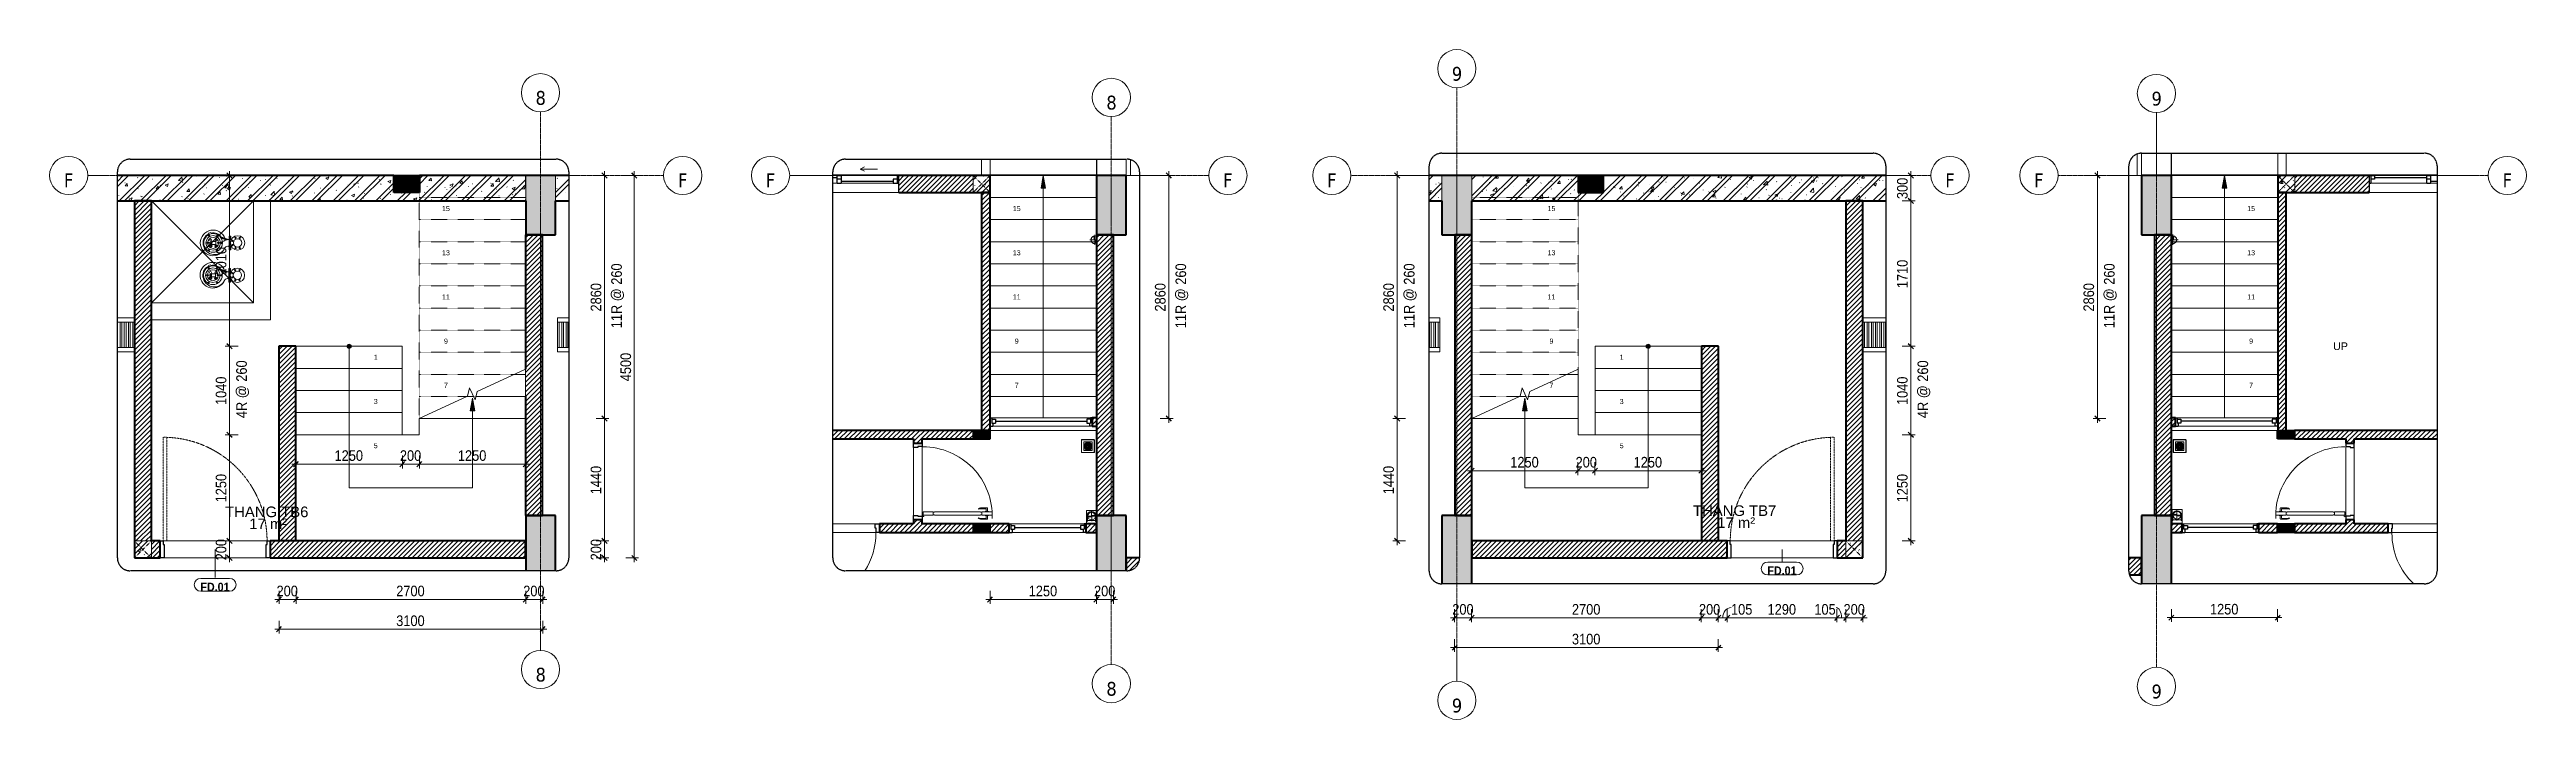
# Model space of a CAD drawing. Header units: millimetres. Extents: x 71580 to 117409, y -3700 to 46019.
# Drawn here: x 71580 to 100701, y 38137 to 46019 of the extents above.
import ezdxf

# ---------------------------------------------------------------- set-up
doc = ezdxf.new("R2010")
doc.units = ezdxf.units.MM
for name, pattern in [('Dash', [6, 3, -3]), ('Dash - Tight', [4.5, 3, -1.5]), ('Grid Line', [22.225, 12.7, -3.175, 3.175, -3.175]), ('Hidden', [7.14375, 4.7625, -2.38125]), ('IMPORT-CENTER _3_', [10.16, 6.35, -1.27, 1.27, -1.27]), ('Overhead', [3.96875, 2.38125, -1.5875])]:
    doc.linetypes.add(name, pattern=pattern)
for name, color, linetype, lineweight in [('0-1', 7, 'Continuous', 5), ('0-2', 10, 'Continuous', 5), ('0-3', 90, 'Continuous', 5), ('A-ANNO-DIMS', 211, 'Continuous', 9), ('A-ANNO-DIMS-50', 211, 'Continuous', 9), ('A-AREA-IDEN', 2, 'Continuous', 9), ('A-DETL-GENF-1', 92, 'Dash - Tight', 18), ('A-DETL-GENF-2', 92, 'Hidden', 25), ('A-DETL-GENF-3', 250, 'Continuous', 18), ('A-DETL-MBND-1', 253, 'Continuous', 18), ('A-DOOR', 31, 'Continuous', 18), ('A-DOOR-1', 250, 'Continuous', 18), ('A-DOOR-2', 10, 'Continuous', 25), ('A-DOOR-FRAM', 31, 'Continuous', 25), ('A-DOOR-IDEN', 31, 'Continuous', 9), ('A-FLOR', 192, 'Continuous', 18), ('A-FLOR-1', 250, 'Continuous', 18), ('A-FLOR-HRAL', 11, 'Continuous', 18), ('A-GLAZ', 151, 'Continuous', 18), ('A-GLAZ-1', 250, 'Continuous', 18), ('A-GLAZ-2', 10, 'Continuous', 25), ('A-GLAZ-3', 151, 'Continuous', 25), ('A-WALL', 113, 'Continuous', 18), ('A-WALL-1', 113, 'Continuous', 35), ('A-WALL-2', 7, 'Continuous', 35), ('A-WALL-3', 250, 'Continuous', 18), ('A-WALL-PATT-1', 254, 'Continuous', 18), ('A-WALL-PATT-2', 111, 'Continuous', 18), ('G-IMPT', 8, 'Continuous', 18), ('G-IMPT-1', 8, 'Continuous', 25), ('G-IMPT-2', 8, 'IMPORT-CENTER _3_', 18), ('L-SITE-WALL-1', 7, 'Continuous', 35), ('L-SITE-WALL-2', 250, 'Continuous', 18), ('M-EQPM', 50, 'Continuous', 18), ('M-EQPM-1', 250, 'Continuous', 18), ('S-COLS', 52, 'Continuous', 18), ('S-COLS-1', 9, 'Continuous', 5), ('S-COLS-2', 7, 'Continuous', 35), ('S-COLS-3', 250, 'Continuous', 18), ('S-COLS-4', 254, 'Continuous', 18), ('S-COLS-5', 52, 'Dash', 18), ('S-COLS-6', 52, 'Continuous', 35), ('S-COLS-HDLN', 52, 'Dash', 18), ('S-COLS-HDLN-1', 250, 'Dash', 18), ('S-GRID-1', 1, 'Grid Line', 9), ('S-GRID-IDEN', 1, 'Continuous', 9), ('S-STRS', 31, 'Continuous', 18), ('S-STRS-ANNO', 31, 'Continuous', 18), ('S-STRS-IDEN', 31, 'Continuous', 18), ('S-STRS-MBND', 31, 'Overhead', 18), ('S-STRS-MBND-1', 31, 'Continuous', 18)]:
    doc.layers.add(name, color=color, linetype=linetype, lineweight=lineweight)
doc.styles.add('Arial', font='arial.ttf', dxfattribs={"height": 59.53})
doc.styles.add('Arial_1', font='arial.ttf', dxfattribs={"height": 90})
doc.styles.add('Arial_2', font='arial.ttf', dxfattribs={"height": 125})
doc.styles.add('Arial_B', font='arialbd.ttf', dxfattribs={"width": 0.9, "height": 100})
doc.styles.add('Tahoma_B', font='tahomabd.ttf', dxfattribs={"height": 162.5})
doc.styles.add('UTM Avo', font='', dxfattribs={"width": 0.9, "height": 125})
doc.styles.get('UTM Avo').set_extended_font_data('UTM Avo')
doc.dimstyles.new('1_Dim_chi_tiet_2_5', dxfattribs={"dimscale": 304.8, "dimtxt": 124.912619, "dimasz": 0.19685, "dimexe": 0.164042, "dimexo": 0.0625, "dimgap": 0.016404, "dimtad": 1, "dimdec": 0, "dimrnd": 5, "dimzin": 0, "dimdsep": 46, "dimtxsty": 'UTM Avo', "dimblk1": 'OBLIQUE', "dimblk2": 'OBLIQUE', "dimsah": 1, "dimcen": 0.09, "dimdle": 0.164042, "dimazin": 0, "dimtfac": 1, "dimtdec": 4, "dimtix": 1, "dimtmove": 0, "dimatfit": 3, "dimfxl": 0.328084, "dimfxlon": 1, "dimtvp": 1, "dimtolj": 1, "dimtzin": 0, "dimarcsym": 2})
doc.dimstyles.new('1_Dim_chi_tiet_2_5_1', dxfattribs={"dimscale": 304.8, "dimtxt": 124.912619, "dimasz": 0.19685, "dimexe": 0.164042, "dimexo": 0.0625, "dimgap": 0.016404, "dimtad": 1, "dimdec": 0, "dimrnd": 5, "dimzin": 0, "dimdsep": 46, "dimtxsty": 'UTM Avo', "dimblk1": 'OBLIQUE', "dimblk2": 'OBLIQUE', "dimsah": 1, "dimcen": 0.09, "dimdle": 0.164042, "dimazin": 0, "dimtfac": 1, "dimtdec": 4, "dimtix": 1, "dimtmove": 1, "dimatfit": 3, "dimfxl": 0.328084, "dimfxlon": 1, "dimtvp": 1, "dimtolj": 1, "dimtzin": 0, "dimarcsym": 2})
pattern_1 = [(50, (0, 0), (364.3679, -31.8783), [38.1, -419.1]), (355, (0, 0), (-70.4859, 382.1133), [30.48, -335.28]), (100.451, (30.36, -2.66), (293.885, 350.2334), [32.38, -356.18]), (46.184, (0, 101.6), (542.1585, -84.0858), [57.15, -628.65]), (96.636, (45.2, 94.6), (474.805, 494.8554), [48.57, -534.27]), (351.184, (0, 101.6), (474.8102, 494.85), [45.72, -502.92]), (21, (50.8, 76.2), (303.2285, -204.5305), [38.1, -419.1]), (326, (50.8, 76.2), (123.6039, 368.376), [30.48, -335.28]), (71.451, (76.07, 59.16), (426.8341, 163.8427), [32.38, -356.18]), (37.5, (0, 0), (6.17665, 169.11015), [3.353, -327.863, 3.353, -337.007, -336.55]), (37.5, (0, 0), (6.17665, 169.11015), [-671.576, 3.353, -333.197]), (7.5, (0, 0), (133.63888, 200.3615), [3.353, -190.703, 3.353, -320.243, -128.27]), (7.5, (0, 0), (133.63888, 200.3615), [-517.652, 3.353, -124.917]), (327.5, (-113.28, 0), (271.18182, -11.45836), [3.353, -123.647, 3.353, -392.887, -525.78]), (327.5, (-113.28, 0), (271.18182, -11.45836), [-523.24, 3.353, -522.427]), (317.5, (-164.08, 0), (296.2585, 50.85285), [3.353, -161.747, 3.353, -259.791, -373.38]), (317.5, (-164.08, 0), (296.2585, 50.85285), [-428.244, 3.353, -370.027]), (45, (0, 0), (-125.7236, 125.7236), []), (45, (0, 190.5), (-125.7236, 125.7236), [])]
pattern_2 = [(45, (0, 0), (-28.284271, 28.284271), [])]
pattern_3 = [(45, (6710.848, 0), (-28.284271, 28.284271), [])]
pattern_4 = [(50, (6710.85, 0), (364.3679, -31.8783), [38.1, -419.1]), (355, (6710.85, 0), (-70.4859, 382.1133), [30.48, -335.28]), (100.451, (6741.2, -2.66), (293.885, 350.2334), [32.38, -356.18]), (46.184, (6710.85, 101.6), (542.1585, -84.0858), [57.15, -628.65]), (96.636, (6756.03, 94.6), (474.805, 494.8554), [48.57, -534.27]), (351.184, (6710.85, 101.6), (474.8102, 494.85), [45.72, -502.92]), (21, (6761.65, 76.2), (303.2285, -204.5305), [38.1, -419.1]), (326, (6761.65, 76.2), (123.6039, 368.376), [30.48, -335.28]), (71.451, (6786.9, 59.16), (426.8341, 163.8427), [32.38, -356.18]), (37.5, (6710.85, 0), (6.17665, 169.11015), [3.353, -327.863, 3.353, -337.007, -336.55]), (37.5, (6710.85, 0), (6.17665, 169.11015), [-671.576, 3.353, -333.197]), (7.5, (6710.85, 0), (133.63888, 200.3615), [3.353, -190.703, 3.353, -320.243, -128.27]), (7.5, (6710.85, 0), (133.63888, 200.3615), [-517.652, 3.353, -124.917]), (327.5, (6597.56, 0), (271.18182, -11.45836), [3.353, -123.647, 3.353, -392.887, -525.78]), (327.5, (6597.56, 0), (271.18182, -11.45836), [-523.24, 3.353, -522.427]), (317.5, (6546.76, 0), (296.2585, 50.85285), [3.353, -161.747, 3.353, -259.791, -373.38]), (317.5, (6546.76, 0), (296.2585, 50.85285), [-428.244, 3.353, -370.027]), (45, (6710.85, 0), (-125.7236, 125.7236), []), (45, (6710.85, 190.5), (-125.7236, 125.7236), [])]
pattern_5 = [(45, (4572.864, 0), (-28.284271, 28.284271), [])]
pattern_6 = [(50, (4572.86, 0), (364.3679, -31.8783), [38.1, -419.1]), (355, (4572.86, 0), (-70.4859, 382.1133), [30.48, -335.28]), (100.451, (4603.23, -2.66), (293.885, 350.2334), [32.38, -356.18]), (46.184, (4572.86, 101.6), (542.1585, -84.0858), [57.15, -628.65]), (96.636, (4618.04, 94.6), (474.805, 494.8554), [48.57, -534.27]), (351.184, (4572.86, 101.6), (474.8102, 494.85), [45.72, -502.92]), (21, (4623.66, 76.2), (303.2285, -204.5305), [38.1, -419.1]), (326, (4623.66, 76.2), (123.6039, 368.376), [30.48, -335.28]), (71.451, (4648.93, 59.16), (426.8341, 163.8427), [32.38, -356.18]), (37.5, (4572.86, 0), (6.17665, 169.11015), [3.353, -327.863, 3.353, -337.007, -336.55]), (37.5, (4572.86, 0), (6.17665, 169.11015), [-671.576, 3.353, -333.197]), (7.5, (4572.86, 0), (133.63888, 200.3615), [3.353, -190.703, 3.353, -320.243, -128.27]), (7.5, (4572.86, 0), (133.63888, 200.3615), [-517.652, 3.353, -124.917]), (327.5, (4459.58, 0), (271.18182, -11.45836), [3.353, -123.647, 3.353, -392.887, -525.78]), (327.5, (4459.58, 0), (271.18182, -11.45836), [-523.24, 3.353, -522.427]), (317.5, (4408.78, 0), (296.2585, 50.85285), [3.353, -161.747, 3.353, -259.791, -373.38]), (317.5, (4408.78, 0), (296.2585, 50.85285), [-428.244, 3.353, -370.027]), (45, (4572.86, 0), (-125.7236, 125.7236), []), (45, (4572.86, 190.5), (-125.7236, 125.7236), [])]
pattern_7 = [(45, (12798.65, 0), (-28.284271, 28.284271), [])]
pattern_8 = [(50, (12798.65, 0), (364.3679, -31.8783), [38.1, -419.1]), (355, (12798.65, 0), (-70.4859, 382.1133), [30.48, -335.28]), (100.451, (12829, -2.66), (293.885, 350.2334), [32.38, -356.18]), (46.184, (12798.65, 101.6), (542.1585, -84.0858), [57.15, -628.65]), (96.636, (12843.83, 94.6), (474.805, 494.8554), [48.57, -534.27]), (351.184, (12798.65, 101.6), (474.8102, 494.85), [45.72, -502.92]), (21, (12849.45, 76.2), (303.2285, -204.5305), [38.1, -419.1]), (326, (12849.45, 76.2), (123.6039, 368.376), [30.48, -335.28]), (71.451, (12874.72, 59.16), (426.8341, 163.8427), [32.38, -356.18]), (37.5, (12798.65, 0), (6.17665, 169.11015), [3.353, -327.863, 3.353, -337.007, -336.55]), (37.5, (12798.65, 0), (6.17665, 169.11015), [-671.576, 3.353, -333.197]), (7.5, (12798.65, 0), (133.63888, 200.3615), [3.353, -190.703, 3.353, -320.243, -128.27]), (7.5, (12798.65, 0), (133.63888, 200.3615), [-517.652, 3.353, -124.917]), (327.5, (12685.37, 0), (271.18182, -11.45836), [3.353, -123.647, 3.353, -392.887, -525.78]), (327.5, (12685.37, 0), (271.18182, -11.45836), [-523.24, 3.353, -522.427]), (317.5, (12634.57, 0), (296.2585, 50.85285), [3.353, -161.747, 3.353, -259.791, -373.38]), (317.5, (12634.57, 0), (296.2585, 50.85285), [-428.244, 3.353, -370.027]), (45, (12798.65, 0), (-125.7236, 125.7236), []), (45, (12798.65, 190.5), (-125.7236, 125.7236), [])]

msp = doc.modelspace()

# ---------------------------------------------------------------- texts
at = {"layer": 'A-AREA-IDEN', "char_height": 125, "line_spacing_factor": 0.936439, "style": 'Arial_2'}
for s, insert, width, attachment_point in [('\\pt2.5,5,7.5,10,12.5,15,17.5,20,22.5,25,27.5,30,32.5,35,37.5,40,42.5,45,47.5,50,52.5,55,57.5,60,62.5,65,67.5,70,72.5,75,77.5,80;THANG TB6', (74133.7, 40515.3), 985.5, 8), ('\\pt2.5,5,7.5,10,12.5,15,17.5,20,22.5,25,27.5,30,32.5,35,37.5,40,42.5,45,47.5,50,52.5,55,57.5,60,62.5,65,67.5,70,72.5,75,77.5,80;17 m²', (74151.6, 40438.5), 453, 5), ('\\pt2.5,5,7.5,10,12.5,15,17.5,20,22.5,25,27.5,30,32.5,35,37.5,40,42.5,45,47.5,50,52.5,55,57.5,60,62.5,65,67.5,70,72.5,75,77.5,80;THANG TB7', (91392, 40529.3), 985.5, 8), ('\\pt2.5,5,7.5,10,12.5,15,17.5,20,22.5,25,27.5,30,32.5,35,37.5,40,42.5,45,47.5,50,52.5,55,57.5,60,62.5,65,67.5,70,72.5,75,77.5,80;17 m²', (91409.9, 40452.4), 453, 5)]:
    msp.add_mtext(s, dxfattribs=dict(at, insert=insert, width=width, attachment_point=attachment_point))
at = {"layer": 'A-DOOR-IDEN', "char_height": 100, "width": 351.45, "attachment_point": 5, "line_spacing_factor": 0.936439, "style": 'Arial_B'}
for insert in [(91947.9, 39886.7), (73525, 39695.5)]:
    msp.add_mtext('\\pt2.25,4.5,6.75,9,11.25,13.5,15.75,18,20.25,22.5,24.75,27,29.25,31.5,33.75,36,38.25,40.5,42.75,45,47.25,49.5,51.75,54,56.25,58.5,60.75,63,65.25,67.5,69.75,72;FD.01', dxfattribs=dict(at, insert=insert))
at = {"layer": 'S-STRS-ANNO', "attachment_point": 1, "line_spacing_factor": 0.941778, "style": 'Arial'}
for s, insert, char_height, width in [('15', (76194.3, 44177.5), 59.53, 109.886), ('15', (82905.1, 44177.5), 59.53, 109.886), ('15', (89192.1, 44177.5), 59.53, 109.886), ('15', (97417.9, 44177.5), 59.53, 109.886), ('13', (76194.3, 43657.5), 59.53, 109.886), ('13', (82905.1, 43657.5), 59.53, 109.886), ('13', (89192.1, 43657.5), 59.53, 109.886), ('13', (97417.9, 43657.5), 59.53, 109.886), ('11', (76194.3, 43137.5), 59.53, 109.886), ('11', (82905.1, 43137.5), 59.53, 109.886), ('11', (89192.1, 43137.5), 59.53, 109.886), ('11', (97417.9, 43137.5), 59.53, 109.886), ('9', (76217.2, 42617.5), 59.5, 54.943), ('9', (82928, 42617.5), 59.5, 54.943), ('9', (89215, 42617.5), 59.5, 54.943), ('9', (97440.8, 42617.5), 59.5, 54.943), ('1', (75392.1, 42427.5), 59.5, 54.943), ('1', (90040.1, 42427.5), 59.5, 54.943), ('7', (76217.2, 42097.5), 59.5, 54.943), ('7', (82928, 42097.5), 59.5, 54.943), ('7', (89215, 42097.5), 59.5, 54.943), ('7', (97440.8, 42097.5), 59.5, 54.943), ('3', (75392.1, 41907.5), 59.5, 54.943), ('3', (90040.1, 41907.5), 59.5, 54.943), ('5', (75392.1, 41387.5), 59.5, 54.943), ('5', (90040.1, 41387.5), 59.5, 54.943)]:
    msp.add_mtext(s, dxfattribs=dict(at, insert=insert, char_height=char_height, width=width))

# ---------------------------------------------------------------- blocks, each defined once
blk = doc.blocks.new('M_Concrete-Rectangular-Column2 - 200x300-949881-TKCS_THANG BỘ TB6 - MẶT BẰNG TẦNG HẦM')
at = {"layer": 'S-COLS-4'}
blk.add_hatch(color=256, dxfattribs=at).paths.add_polyline_path([(-150, 100), (-150, -100), (150, -100), (150, 100)])
at = {"layer": 'S-COLS-2'}
for p, q in [((-150, 100), (150, 100)), ((-150, -100), (-150, 100)), ((150, 100), (150, -100)), ((150, -100), (-150, -100))]:
    blk.add_line(p, q, dxfattribs=at)
blk = doc.blocks.new('NCV_TKTC_KET CAU_rvt-1-TKCS_THANG BỘ TB6 - MẶT BẰNG TẦNG HẦM')
at = {"layer": 'A-WALL-PATT-1'}
h = blk.add_hatch(dxfattribs=at)
h.set_pattern_fill('FP_2', color=256, style=0, pattern_type=2)
h.set_pattern_definition(pattern_1)
h.paths.add_polyline_path([(77178, 44237), (77178, 44537), (75928, 44537), (75928, 44337), (75628, 44337), (75628, 44537), (72378, 44537), (72378, 44237), (75928, 44237)])
h = blk.add_hatch(dxfattribs=at)
h.set_pattern_fill('FP_2', color=256, style=0, pattern_type=2)
h.set_pattern_definition(pattern_1)
h.paths.add_polyline_path([(77178, 44237), (77178, 44537), (75928, 44537), (75928, 44337), (75628, 44337), (75628, 44537), (72378, 44537), (72378, 44237), (75928, 44237)])
h = blk.add_hatch(dxfattribs=at)
h.set_pattern_fill('FP_2', color=256, style=0, pattern_type=2)
h.set_pattern_definition(pattern_1)
h.paths.add_polyline_path([(77686, 44237), (77686, 44537), (77528, 44537), (77528, 44237)])
h = blk.add_hatch(dxfattribs=at)
h.set_pattern_fill('FP_2', color=256, style=0, pattern_type=2)
h.set_pattern_definition(pattern_1)
h.paths.add_polyline_path([(77686, 44237), (77686, 44537), (77528, 44537), (77528, 44237)])
at = {"layer": 'S-COLS-1'}
for points in [[(77528, 43837), (77528, 44537), (77178, 44537), (77178, 43837)], [(77178, 39887), (77528, 39887), (77528, 40537), (77178, 40537)]]:
    blk.add_hatch(color=256, dxfattribs=at).paths.add_polyline_path(points)
at = {"layer": 'A-FLOR-1'}
blk.add_line((77686, 44539), (72378, 44539), dxfattribs=at)
at = {"layer": 'L-SITE-WALL-1'}
for p, q in [((75628, 44537), (72378, 44537)), ((77178, 44537), (75928, 44537)), ((77686, 44537), (77528, 44537)), ((72378, 44237), (77178, 44237)), ((77528, 44237), (77686, 44237))]:
    blk.add_line(p, q, dxfattribs=at)
at = {"layer": 'L-SITE-WALL-2'}
for p, q in [((77178, 44237), (77178, 44537)), ((77528, 44537), (77528, 44237))]:
    blk.add_line(p, q, dxfattribs=at)
at = {"layer": 'S-COLS-2'}
for p, q in [((77528, 44537), (77178, 44537)), ((77178, 44237), (77178, 43837)), ((77528, 43837), (77528, 44237)), ((77178, 43837), (77528, 43837)), ((77528, 40537), (77178, 40537)), ((77178, 40537), (77178, 39887)), ((77528, 39887), (77528, 40537))]:
    blk.add_line(p, q, dxfattribs=at)
at = {"layer": 'S-COLS-3'}
for p, q in [((77178, 44537), (77178, 44237)), ((77528, 44237), (77528, 44537))]:
    blk.add_line(p, q, dxfattribs=at)
at = {"layer": 'S-COLS-3', "rotation": 180}
blk.add_blockref('M_Concrete-Rectangular-Column2 - 200x300-949881-TKCS_THANG BỘ TB6 - MẶT BẰNG TẦNG HẦM', (75778, 44437), dxfattribs=at)
blk = doc.blocks.new('TKTC_BE NGAM TANG HAM_260130 - TKTC_XREF_260130_MB BE NGAM TANG HAM_dwg_xref- ham$0$xref - tang ham$0$BOMCHIM1-4017280-TKCS_THANG BỘ TB6 - MẶT BẰNG TẦNG HẦM')
at = {"layer": 'G-IMPT'}
for p, q in [((91, 81), (91, -81)), ((110, 39), (211, 75)), ((124, 38), (201, 65)), ((136, 35), (195, 56)), ((117, -40), (108, -40))]:
    blk.add_line(p, q, dxfattribs=at)
at = {"layer": 'G-IMPT', "flags": 128}
for points in [[(80, -31), (80, -81), (102, -81), (102, 81), (80, 81), (80, 31)], [(310, 108), (318, 124), (344, 114), (336, 100)]]:
    blk.add_lwpolyline(points, dxfattribs=at)
for points in [[(216, 5), (240, 5), (240, -4), (216, -4)], [(260, 17), (307, 17), (307, -18), (260, -18)], [(315, 10), (328, 10), (328, -10), (315, -10)], [(366, 5), (341, 5), (341, -4), (366, -4)]]:
    blk.add_lwpolyline(points, close=True, dxfattribs=at)
at = {"layer": 'G-IMPT'}
for centre, radius in [((0, 0), 85.3), ((0, 0), 50.1), ((-25, 60), 7.59), ((25, 60), 7.59), ((60, 25), 7.59), ((291, 0), 111), ((190, 0), 7.59), ((291, 0), 86.6), ((291, 0), 65), ((240, 87), 7.59), ((257, 33), 10), ((318, 31), 11.7), ((341, 87), 7.59), ((-25, -60), 7.59), ((25, -60), 7.59), ((60, -25), 7.59), ((240, -87), 7.59), ((257, -38), 13.3), ((257, -38), 6.6), ((320, -36), 16.5), ((320, -36), 9.4), ((341, -87), 7.59)]:
    blk.add_circle(centre, radius, dxfattribs=at)
for centre, radius, start, end in [((108, 46), 6.04, 180, 270), ((101, -95), 134, 52.9612, 87.1356), ((291, 0), 152, 201.6636, 159.4308), ((291, 0), 119, 78.6213, 144.1621), ((291, 0), 119, 340.5473, 65.3669), ((108, -46), 6.04, 90, 180), ((117, -81), 41.5, 25.6269, 90), ((274, -6), 133, 205.6269, 345.198)]:
    blk.add_arc(centre, radius, start, end, dxfattribs=at)
blk = doc.blocks.new('TKTC_BE NGAM TANG HAM_260130 - TKTC_XREF_260130_MB BE NGAM TANG HAM_dwg-4017279-TKCS_THANG BỘ TB6 - MẶT BẰNG TẦNG HẦM')
at = {"layer": 'G-IMPT'}
for p, q in [((-130374, -120535), (-129174, -121735)), ((-129174, -120535), (-130374, -121735))]:
    blk.add_line(p, q, dxfattribs=at)
at = {"layer": 'G-IMPT', "flags": 128}
for points in [[(-130374, -120535), (-130374, -121735), (-129174, -121735), (-129174, -120535)], [(-130374, -121935), (-128974, -121935), (-128974, -120535)]]:
    blk.add_lwpolyline(points, dxfattribs=at)
at = {"extrusion": (0, 0, -1), "xscale": 0.9913985059671327, "yscale": 0.9913985059671327, "zscale": -0.9913985059671329, "rotation": 0.1174564265232253}
for p in [(129360, -121029), (129363, -121409)]:
    blk.add_blockref('TKTC_BE NGAM TANG HAM_260130 - TKTC_XREF_260130_MB BE NGAM TANG HAM_dwg_xref- ham$0$xref - tang ham$0$BOMCHIM1-4017280-TKCS_THANG BỘ TB6 - MẶT BẰNG TẦNG HẦM', p, dxfattribs=at)
blk = doc.blocks.new('TKTC_BE NGAM TANG HAM_260130 - TKTC_BE NGAM TANG HAM_260130-2131746-TKCS_THANG BỘ TB6 - MẶT BẰNG TẦNG HẦM')
blk.add_blockref('TKTC_BE NGAM TANG HAM_260130 - TKTC_XREF_260130_MB BE NGAM TANG HAM_dwg-4017279-TKCS_THANG BỘ TB6 - MẶT BẰNG TẦNG HẦM', (169499, 147535))
blk = doc.blocks.new('FD_01 - FD_01-1200x2200mm-1787918-TKCS_THANG BỘ TB6 - MẶT BẰNG TẦNG HẦM')
at = {"layer": 'A-DETL-GENF-1'}
for p, q in [((610, -100), (570, -100)), ((570, -100), (570, -1320)), ((610, -1320), (610, -100)), ((570, -1320), (610, -1320))]:
    blk.add_line(p, q, dxfattribs=at)
blk.add_arc((610, -100), 1220, 180, 268.1211, dxfattribs=at)
at = {"layer": 'A-DOOR-FRAM'}
for p, q in [((-645, 100), (-600, 100)), ((-645, -100), (-645, 100)), ((-600, 100), (-600, -60)), ((600, 100), (645, 100)), ((600, -60), (600, 100)), ((645, 100), (645, -100)), ((-610, -100), (-645, -100)), ((-600, -60), (-610, -60)), ((-610, -60), (-610, -100)), ((610, -60), (600, -60)), ((610, -100), (610, -60)), ((645, -100), (610, -100))]:
    blk.add_line(p, q, dxfattribs=at)
blk = doc.blocks.new('THOAT NUOC 300 - w300-4028849-TKCS_THANG BỘ TB6 - MẶT BẰNG TẦNG HẦM')
at = {"layer": 'M-EQPM'}
for p, q in [((1412, 200), (1612, 200)), ((1415, 150), (1412, 150)), ((1612, 150), (1412, 150)), ((1415, 150), (1415, -150)), ((1445, -150), (1445, 150)), ((1465, 150), (1445, 150)), ((1465, 150), (1465, -150)), ((1494, -150), (1494, 150)), ((1514, 150), (1494, 150)), ((1514, 150), (1514, -150)), ((1543, -150), (1543, 150)), ((1563, 150), (1543, 150)), ((1563, 150), (1563, -150)), ((1593, -150), (1593, 150)), ((1612, 150), (1593, 150)), ((1412, -150), (1415, -150)), ((1612, -150), (1412, -150)), ((1412, -200), (1612, -200)), ((1445, -150), (1465, -150)), ((1494, -150), (1514, -150)), ((1543, -150), (1563, -150)), ((1593, -150), (1612, -150))]:
    blk.add_line(p, q, dxfattribs=at)
blk = doc.blocks.new('THOAT NUOC 300 - w300-4027652-TKCS_THANG BỘ TB6 - MẶT BẰNG TẦNG HẦM')
at = {"layer": 'M-EQPM'}
for p, q in [((-2900, 150), (-2900, 200)), ((-2900, 200), (-2767, 200)), ((-2900, -150), (-2900, 150)), ((-2880, 150), (-2900, 150)), ((-2767, 150), (-2900, 150)), ((-2880, 150), (-2880, -150)), ((-2850, -150), (-2850, 150)), ((-2830, 150), (-2850, 150)), ((-2830, 150), (-2830, -150)), ((-2800, -150), (-2800, 150)), ((-2780, 150), (-2800, 150)), ((-2780, 150), (-2780, -150)), ((-2900, -150), (-2880, -150)), ((-2900, -200), (-2900, -150)), ((-2767, -150), (-2900, -150)), ((-2900, -200), (-2767, -200)), ((-2850, -150), (-2830, -150)), ((-2800, -150), (-2780, -150))]:
    blk.add_line(p, q, dxfattribs=at)
blk = doc.blocks.new('G1_SOF - BO TRU - 200x200-3845341-TKCS_THANG BỘ TB6 - MẶT BẰNG TẦNG HẦM')
at = {"layer": 'S-COLS-HDLN'}
for p, q in [((-100, 100), (100, -100)), ((100, 100), (-100, -100))]:
    blk.add_line(p, q, dxfattribs=at)
blk = doc.blocks.new('BORDER VIEW - BORDER VIEW-2470809-TKCS_THANG BỘ TB6 - MẶT BẰNG TẦNG HẦM')
at = {"layer": 'A-DETL-GENF-2'}
for p, q in [((0, 150), (0, 4691)), ((150, 4841), (5158, 4841)), ((5308, 4691), (5308, 150)), ((5158, 0), (150, 0))]:
    blk.add_line(p, q, dxfattribs=at)
for centre, start, end in [((150, 4691), 90, 180), ((5158, 4691), 360, 90), ((150, 150), 180, 270), ((5158, 150), 270, 0)]:
    blk.add_arc(centre, 150, start, end, dxfattribs=at)
blk = doc.blocks.new('NCV_TKTC_KET CAU_rvt-2-TKCS_THANG BỘ TB6 - MẶT BẰNG TẦNG 1')
at = {"layer": 'S-COLS-1'}
for points in [[(77528, 43837), (77528, 44537), (77178, 44537), (77178, 43837)], [(77178, 39887), (77528, 39887), (77528, 40537), (77178, 40537)]]:
    blk.add_hatch(color=256, dxfattribs=at).paths.add_polyline_path(points)
at = {"layer": 'A-FLOR-1'}
blk.add_line((77686, 44537), (77578, 44537), dxfattribs=at)
at = {"layer": 'S-COLS-2'}
for p, q in [((77528, 44537), (77178, 44537)), ((77178, 44537), (77178, 43837)), ((77528, 43837), (77528, 44537)), ((77178, 43837), (77528, 43837)), ((77528, 40537), (77178, 40537)), ((77178, 40537), (77178, 39887)), ((77528, 39887), (77528, 40537))]:
    blk.add_line(p, q, dxfattribs=at)
blk = doc.blocks.new('DOOR_CW_01 CANH MO-PANEL KINH - DIW_01-900x2200-CỬA GỖ VÂN LAMINATE-553375-TKCS_THANG BỘ TB6 - MẶT BẰNG TẦNG 1')
at = {"layer": 'A-DETL-GENF-3'}
blk.add_arc((-407, -60), 814, 327.2114, 0, dxfattribs=at)
at = {"layer": 'A-DOOR-2'}
for p, q in [((400, 0), (400, 50)), ((400, 50), (450, 50)), ((450, 50), (450, -50)), ((410, 0), (400, 0)), ((410, -50), (410, 0)), ((450, -50), (410, -50))]:
    blk.add_line(p, q, dxfattribs=at)
blk = doc.blocks.new('M_Fixed - 900 x 1400-553070-TKCS_THANG BỘ TB6 - MẶT BẰNG TẦNG 1')
at = {"layer": 'A-GLAZ-2'}
for p, q in [((-450, 63), (-431, 63)), ((-431, 63), (-431, 0)), ((-431, 44), (-387, 44)), ((-387, 44), (-387, 0)), ((-387, 22), (387, 22)), ((387, 44), (387, 0)), ((431, 44), (387, 44)), ((431, 63), (431, 0)), ((449, 63), (431, 63)), ((-450, -37), (-418, -37)), ((-431, 0), (-387, 0)), ((-418, 0), (-418, -37)), ((387, 0), (431, 0)), ((418, 0), (418, -37)), ((450, -37), (418, -37))]:
    blk.add_line(p, q, dxfattribs=at)
blk = doc.blocks.new('THU NUOC - THU NUOC-455054-TKCS_THANG BỘ TB6 - MẶT BẰNG TẦNG 1')
at = {"layer": 'A-DETL-MBND-1'}
for p, q in [((-66, -71), (-66, 79)), ((-66, 79), (84, 79)), ((59, 54), (-41, 54)), ((-41, 54), (-41, -46)), ((-23, 20), (41, 20)), ((41, 14), (-23, 14)), ((-23, 7), (1, 7)), ((1, 1), (-23, 1)), ((-11, 32), (28, 32)), ((28, 26), (-11, 26)), ((-1, 44), (19, 44)), ((19, 38), (-1, 38)), ((1, 7), (1, 1)), ((17, 1), (17, 7)), ((17, 7), (41, 7)), ((41, 1), (17, 1)), ((59, -46), (59, 54)), ((84, 79), (84, -71)), ((84, -71), (-66, -71)), ((-41, -46), (59, -46)), ((-23, -5), (41, -5)), ((41, -11), (-23, -11)), ((-11, -17), (28, -17)), ((28, -23), (-11, -23)), ((-1, -30), (19, -30)), ((19, -36), (-1, -36))]:
    blk.add_line(p, q, dxfattribs=at)
for centre, radius, start, end in [((9, 4), 45, 0, 180), ((9, 4), 45, 360, 180), ((9, 4), 45, 180, 0), ((9, 4), 45, 180, 360), ((-23, 17), 3, 90, 270), ((-23, 4), 3, 90, 270), ((-11, 29), 3, 90, 270), ((-1, 41), 3, 90, 270), ((19, 41), 3, 270, 90), ((28, 29), 3, 270, 90), ((41, 17), 3, 270, 90), ((41, 4), 3, 270, 90), ((-23, -8), 3, 90, 270), ((-11, -20), 3, 90, 270), ((-1, -33), 3, 90, 270), ((19, -33), 3, 270, 90), ((28, -20), 3, 270, 90), ((41, -8), 3, 270, 90)]:
    blk.add_arc(centre, radius, start, end, dxfattribs=at)
blk = doc.blocks.new('G1_SOF - BO TRU - 100x200-745959-TKCS_THANG BỘ TB6 - MẶT BẰNG TẦNG 1')
at = {"layer": 'S-COLS-4'}
blk.add_hatch(color=256, dxfattribs=at).paths.add_polyline_path([(50, 68), (50, 100), (-50, 100), (-50, -100), (50, -100)])
at = {"layer": 'S-COLS-2'}
for p, q in [((50, 100), (-50, 100)), ((-50, 100), (-50, -100)), ((50, -100), (50, 100)), ((-50, -100), (50, -100))]:
    blk.add_line(p, q, dxfattribs=at)
at = {"layer": 'S-COLS-HDLN-1'}
for p, q in [((50, 100), (-50, -100)), ((-50, 100), (50, -100))]:
    blk.add_line(p, q, dxfattribs=at)
blk = doc.blocks.new('DOOR_CW_01 CANH MO-PANEL KINH - DIG_01-900x2200-CỬA NHÔM KÍNH-400860-TKCS_THANG BỘ TB6 - MẶT BẰNG TẦNG 1')
at = {"layer": 'A-DETL-GENF-3'}
for p, q in [((-397, -182), (-397, -62)), ((-397, -62), (-357, -62)), ((-357, -182), (-397, -182)), ((-397, -196), (-391, -196)), ((-397, -738), (-397, -196)), ((-391, -196), (-391, -182)), ((-391, -182), (-363, -182)), ((-363, -182), (-363, -196)), ((-357, -196), (-363, -196)), ((-357, -62), (-357, -182)), ((-357, -196), (-357, -738)), ((-442, -737), (-442, -816)), ((-399, -820), (-438, -820)), ((-434, -711), (-427, -716)), ((-434, -800), (-434, -737)), ((-399, -804), (-430, -804)), ((-399, -792), (-399, -832)), ((-397, -792), (-399, -792)), ((-399, -832), (-397, -832)), ((-397, -738), (-391, -738)), ((-357, -752), (-397, -752)), ((-397, -752), (-397, -872)), ((-397, -792), (-397, -832)), ((-397, -872), (-357, -872)), ((-391, -752), (-391, -738)), ((-363, -752), (-391, -752)), ((-357, -738), (-363, -738)), ((-363, -738), (-363, -752)), ((-357, -872), (-357, -752)), ((-357, -792), (-357, -832)), ((-357, -792), (-355, -792)), ((-355, -832), (-357, -832)), ((-355, -792), (-355, -832)), ((-355, -804), (-324, -804)), ((-355, -820), (-316, -820)), ((-320, -711), (-327, -716)), ((-320, -800), (-320, -737)), ((-312, -737), (-312, -816))]:
    blk.add_line(p, q, dxfattribs=at)
blk.add_circle((-407, -60), 10, dxfattribs=at)
for centre, radius, start, end in [((-407, -60), 814, 268, 0), ((-397, -737), 45, 145, 180), ((-438, -816), 4, 180, 270), ((-397, -737), 37, 145, 180), ((-430, -800), 4, 180, 270), ((-357, -737), 37, 0, 35), ((-324, -800), 4, 270, 0), ((-357, -737), 45, 360, 35), ((-316, -816), 4, 270, 0)]:
    blk.add_arc(centre, radius, start, end, dxfattribs=at)
at = {"layer": 'A-DOOR-1'}
blk.add_line((-407, -50), (-382, -50), dxfattribs=at)
at = {"layer": 'A-DOOR-2'}
for p, q in [((-450, -50), (-450, 50)), ((-450, 50), (-400, 50)), ((-400, 50), (-400, 0)), ((400, 0), (400, 50)), ((400, 50), (450, 50)), ((450, 50), (450, -50)), ((-410, -50), (-450, -50)), ((-410, 0), (-410, -50)), ((-400, 0), (-410, 0)), ((410, 0), (400, 0)), ((410, -50), (410, 0)), ((450, -50), (410, -50))]:
    blk.add_line(p, q, dxfattribs=at)
blk = doc.blocks.new('NCV_TKTC_TANG 1_rvt-2-TKCS_THANG BỘ TB6 - MẶT BẰNG TẦNG 1')
at = {"layer": 'A-WALL-PATT-1'}
h = blk.add_hatch(dxfattribs=at)
h.set_pattern_fill('FP_1', color=256, style=0, pattern_type=2)
h.set_pattern_definition(pattern_2)
h.paths.add_polyline_path([(75828, 41537), (75928, 41537), (75928, 44337), (75828, 44337), (75828, 42129)])
h = blk.add_hatch(dxfattribs=at)
h.set_pattern_fill('FP_1', color=256, style=0, pattern_type=2)
h.set_pattern_definition(pattern_2)
h.paths.add_polyline_path([(75728, 41437), (75728, 41537), (74078, 41537), (74078, 41437), (75128, 41437)])
h = blk.add_hatch(dxfattribs=at)
h.set_pattern_fill('FP_1', color=256, style=0, pattern_type=2)
h.set_pattern_definition(pattern_2)
h.paths.add_polyline_path([(75128, 40437), (75128, 40487), (75028, 40487), (75028, 40437)])
h.paths.add_polyline_path([(75028, 41387), (75128, 41387), (75128, 41437), (75028, 41437)])
h = blk.add_hatch(dxfattribs=at)
h.set_pattern_fill('FP_1', color=256, style=0, pattern_type=2)
h.set_pattern_definition(pattern_2)
h.paths.add_polyline_path([(77178, 40337), (77178, 40437), (77053, 40437), (77053, 40337)])
h.paths.add_polyline_path([(76153, 40337), (76153, 40437), (75928, 40437), (75928, 40337)])
h.paths.add_polyline_path([(75728, 40337), (75728, 40437), (74628, 40437), (74628, 40337)])
at = {"layer": 'A-FLOR-1'}
for p, q in [((77178, 41537), (75928, 41537)), ((75028, 40537), (75028, 41337)), ((74078, 40437), (74578, 40437)), ((74588, 40337), (74078, 40337))]:
    blk.add_line(p, q, dxfattribs=at)
at = {"layer": 'A-WALL-2'}
for p, q in [((75828, 44337), (75828, 41537)), ((75928, 44337), (75828, 44337)), ((75928, 41537), (75928, 44337)), ((75728, 41537), (74078, 41537)), ((74078, 41437), (75028, 41437)), ((75028, 41437), (75028, 41387)), ((75028, 41387), (75128, 41387)), ((75128, 41437), (75728, 41437)), ((75128, 41387), (75128, 41437)), ((75028, 40487), (75028, 40437)), ((75128, 40487), (75028, 40487)), ((75128, 40437), (75128, 40487)), ((75028, 40437), (74628, 40437)), ((74628, 40437), (74628, 40337)), ((74628, 40337), (75728, 40337)), ((75728, 40437), (75128, 40437)), ((76153, 40437), (75928, 40437)), ((75928, 40337), (76153, 40337)), ((76153, 40337), (76153, 40437)), ((77178, 40437), (77053, 40437)), ((77053, 40437), (77053, 40337)), ((77053, 40337), (77178, 40337)), ((77178, 40337), (77178, 40437))]:
    blk.add_line(p, q, dxfattribs=at)
at = {"layer": 'A-WALL-3'}
for p, q in [((75028, 40537), (75028, 41337)), ((75128, 41347), (75128, 40527)), ((74078, 40437), (74578, 40437)), ((74588, 40337), (74078, 40337)), ((76153, 40437), (77053, 40437)), ((77053, 40337), (76153, 40337))]:
    blk.add_line(p, q, dxfattribs=at)
at = {"layer": 'A-DOOR-1', "rotation": 89.99999999999855}
blk.add_blockref('DOOR_CW_01 CANH MO-PANEL KINH - DIG_01-900x2200-CỬA NHÔM KÍNH-400860-TKCS_THANG BỘ TB6 - MẶT BẰNG TẦNG 1', (75078, 40937), dxfattribs=at)
at = {"layer": 'A-DOOR-1'}
blk.add_blockref('DOOR_CW_01 CANH MO-PANEL KINH - DIW_01-900x2200-CỬA GỖ VÂN LAMINATE-553375-TKCS_THANG BỘ TB6 - MẶT BẰNG TẦNG 1', (74178, 40387), dxfattribs=at)
at = {"layer": 'A-GLAZ-1'}
blk.add_blockref('M_Fixed - 900 x 1400-553070-TKCS_THANG BỘ TB6 - MẶT BẰNG TẦNG 1', (76603, 40374), dxfattribs=at)
at = {"layer": 'M-EQPM-1', "rotation": 269.9999999999997}
blk.add_blockref('THU NUOC - THU NUOC-455054-TKCS_THANG BỘ TB6 - MẶT BẰNG TẦNG 1', (77075, 41361), dxfattribs=at)
at = {"layer": 'S-COLS-3', "rotation": 269.9999999999989}
for p in [(75828, 41487), (75828, 40387)]:
    blk.add_blockref('G1_SOF - BO TRU - 100x200-745959-TKCS_THANG BỘ TB6 - MẶT BẰNG TẦNG 1', p, dxfattribs=at)
blk = doc.blocks.new('M_Fixed - 1200 x 1400-2147274-TKCS_THANG BỘ TB6 - MẶT BẰNG TẦNG 1')
at = {"layer": 'A-GLAZ-3'}
for p, q in [((-600, 63), (-581, 63)), ((-581, 63), (-581, 0)), ((-581, 44), (-537, 44)), ((-537, 44), (-537, 0)), ((-537, 22), (537, 22)), ((537, 44), (537, 0)), ((581, 44), (537, 44)), ((581, 63), (581, 0)), ((599, 63), (581, 63)), ((-600, -37), (-568, -37)), ((-581, 0), (-537, 0)), ((-568, 0), (-568, -37)), ((537, 0), (581, 0)), ((568, 0), (568, -37)), ((600, -37), (568, -37))]:
    blk.add_line(p, q, dxfattribs=at)
blk = doc.blocks.new('1_FAMILY RVT - W01-WxH 1400x1400xmm-389822-TKCS_THANG BỘ TB6 - MẶT BẰNG TẦNG 1')
at = {"layer": 'A-GLAZ'}
for p, q in [((700, 96), (-75, 96)), ((-75, 96), (-22, 96)), ((-75, 7), (-22, 7)), ((22, 96), (681, 96)), ((22, 7), (636, 7)), ((248, 172), (299, 198)), ((248, 172), (299, 147)), ((248, 172), (452, 172)), ((-75, -104), (700, -104))]:
    blk.add_line(p, q, dxfattribs=at)
at = {"layer": 'A-GLAZ-3'}
for p, q in [((-75, 74), (-22, 74)), ((-22, 7), (-22, 96)), ((-22, 96), (22, 96)), ((22, 52), (-22, 52)), ((-22, 7), (22, 7)), ((22, 96), (22, 7)), ((22, 30), (636, 30)), ((636, 52), (636, 7)), ((681, 52), (636, 52)), ((636, 7), (700, 7)), ((681, 96), (700, 96)), ((681, 96), (681, 7)), ((700, -104), (700, 96))]:
    blk.add_line(p, q, dxfattribs=at)
blk = doc.blocks.new('Top Rail Type - Top Rail_Internal_-939780-TKCS_THANG BỘ TB6 - MẶT BẰNG TẦNG 1')
at = {"layer": 'A-FLOR-HRAL'}
for p, q in [((77528, 44537), (77528, 44728)), ((77578, 44722), (77578, 44537)), ((77578, 44537), (77528, 44537))]:
    blk.add_line(p, q, dxfattribs=at)
blk = doc.blocks.new('Top Rail Type - Top Rail_Internal_-V1-TKCS_THANG BỘ TB6 - MẶT BẰNG TẦNG 1')
at = {"layer": 'A-FLOR-HRAL'}
for p, q in [((77528, 44728), (77528, 44537)), ((77578, 44722), (77578, 44537)), ((77578, 44537), (77528, 44537))]:
    blk.add_line(p, q, dxfattribs=at)
blk = doc.blocks.new('TKTC_XREF_251221_MB TANG 1 - TKTC_XREF_260130_MB TANG 1_dwg_CUM U_DN100-4202115-TKCS_THANG BỘ TB6 - MẶT BẰNG TẦNG 1')
at = {"layer": 'G-IMPT'}
blk.add_hatch(color=256, dxfattribs=at).paths.add_polyline_path([(0, 61), (16, 59), (31, 53), (43, 43), (53, 31), (59, 16), (61, 0), (59, -16), (53, -30), (43, -43), (30, -53), (16, -59), (0, -61), (0, -57), (15, -55), (30, -48), (40, -40), (49, -28), (55, -15), (57, 0), (55, 15), (49, 29), (40, 40), (29, 49), (15, 55), (0, 57)])
for p, q in [((-79, 67), (-79, 63)), ((-77, 67), (-77, 63)), ((-75, 67), (-75, 63)), ((-73, 69), (-73, 61)), ((-67, 68), (-72, 68)), ((-67, 62), (-72, 62)), ((-65, 69), (0, 69)), ((-79, -63), (-79, -67)), ((-77, -63), (-77, -67)), ((-75, -63), (-75, -67)), ((-73, -61), (-73, -69)), ((-67, -62), (-72, -62)), ((-67, -68), (-72, -68)), ((-65, -69), (0, -69))]:
    blk.add_line(p, q, dxfattribs=at)
at = {"layer": 'G-IMPT', "flags": 128}
for points in [[(-73, 68), (-78, 68), (-78, 62), (-73, 62)], [(-72, 59), (-67, 59), (-67, 71), (-72, 71)], [(-67, 71), (-67, 73), (-65, 73), (-65, 57), (-67, 57), (-67, 59)], [(-65, 61), (0, 61), (0, 57)], [(-73, -62), (-78, -62), (-78, -68), (-73, -68)], [(-72, -71), (-67, -71), (-67, -59), (-72, -59)], [(-67, -59), (-67, -57), (-65, -57), (-65, -73), (-67, -73), (-67, -71)], [(-65, -61), (0, -61), (0, -57)]]:
    blk.add_lwpolyline(points, dxfattribs=at)
at = {"layer": 'G-IMPT'}
for centre, radius, start, end in [((-78, 67), 0.96, 90, 180), ((-78, 63), 0.96, 180, 270), ((-71, 69), 1.56, 112.6199, 247.3801), ((-68, 65), 4.8, 143.1301, 216.8699), ((-71, 61), 1.56, 112.6199, 247.3801), ((0, 0), 69, 270, 90), ((0, 0), 61, 270, 90), ((0, 0), 57, 270, 90), ((-78, -63), 0.96, 90, 180), ((-78, -67), 0.96, 180, 270), ((-71, -61), 1.56, 112.6199, 247.3801), ((-68, -65), 4.8, 143.1301, 216.8699), ((-71, -69), 1.56, 112.6199, 247.3801)]:
    blk.add_arc(centre, radius, start, end, dxfattribs=at)
blk = doc.blocks.new('TKTC_XREF_251221_MB TANG 1 - TKTC_XREF_260130_MB TANG 1_dwg_$cc-4202114-TKCS_THANG BỘ TB6 - MẶT BẰNG TẦNG 1')
at = {"layer": 'G-IMPT'}
blk.add_circle((0, 0), 0.5, dxfattribs=at)
for centre, radius, start, end in [((0, 0), 0.5, 90, 270), ((0.19, 0.25), 0.313, 126.8699, 233.1301), ((-0.19, -0.25), 0.313, 306.8699, 53.1301)]:
    blk.add_arc(centre, radius, start, end, dxfattribs=at)
at = {"layer": 'G-IMPT-2'}
for p, q in [((-0.67, 0), (0.67, 0)), ((0, -0.67), (0, 0.62))]:
    blk.add_line(p, q, dxfattribs=at)
blk = doc.blocks.new('TKTC_XREF_251221_MB TANG 1 - TKTC_XREF_260130_MB TANG 1_dwg_THU NUOC - THU NUOC-444531-TKCS_MB TẦNG 1-4202124-TKCS_THANG BỘ TB6 - MẶT BẰNG TẦNG 1')
at = {"layer": 'M-EQPM'}
for p, q in [((-23, 11), (41, 11)), ((41, 5), (-23, 5)), ((-11, 23), (28, 23)), ((28, 17), (-11, 17)), ((-1, 36), (19, 36)), ((19, 30), (-1, 30)), ((-23, -14), (41, -14)), ((41, -20), (-23, -20)), ((-11, -26), (28, -26)), ((28, -32), (-11, -32)), ((-1, -38), (19, -38)), ((19, -44), (-1, -44))]:
    blk.add_line(p, q, dxfattribs=at)
at = {"layer": 'M-EQPM', "flags": 128}
for points in [[(84, -79), (84, 71), (-66, 71), (-66, -79)], [(59, -54), (59, 46), (-41, 46), (-41, -54)]]:
    blk.add_lwpolyline(points, close=True, dxfattribs=at)
for points in [[(-23, -1), (1, -1), (1, -7), (-23, -7)], [(41, -7), (17, -7), (17, -1), (41, -1)]]:
    blk.add_lwpolyline(points, dxfattribs=at)
at = {"layer": 'M-EQPM'}
for centre, radius, start, end in [((9, -4), 45, 360, 180), ((9, -4), 45, 360, 180), ((-23, 8), 3, 90, 270), ((-11, 20), 3, 90, 270), ((-1, 33), 3, 90, 270), ((19, 33), 3, 270, 90), ((28, 20), 3, 270, 90), ((41, 8), 3, 270, 90), ((9, -4), 45, 180, 360), ((9, -4), 45, 180, 360), ((-23, -4), 3, 90, 270), ((-23, -17), 3, 90, 270), ((-11, -29), 3, 90, 270), ((-1, -41), 3, 90, 270), ((19, -41), 3, 270, 90), ((28, -29), 3, 270, 90), ((41, -4), 3, 270, 90), ((41, -17), 3, 270, 90)]:
    blk.add_arc(centre, radius, start, end, dxfattribs=at)
blk = doc.blocks.new('TKTC_XREF_251221_MB TANG 1 - TKTC_XREF_260130_MB TANG 1_dwg_$cc-V2-TKCS_THANG BỘ TB6 - MẶT BẰNG TẦNG 1')
at = {"layer": 'G-IMPT'}
for centre, radius, start, end in [((0, 0), 0.5, 65.2673, 294.0537), ((0, 0), 0.5, 90, 270), ((0.19, 0.25), 0.313, 126.8699, 233.1301), ((-0.19, -0.25), 0.313, 306.8699, 53.1301)]:
    blk.add_arc(centre, radius, start, end, dxfattribs=at)
at = {"layer": 'G-IMPT-2'}
for p, q in [((-0.67, 0), (0.2, 0)), ((0, -0.67), (0, 0.67))]:
    blk.add_line(p, q, dxfattribs=at)
blk = doc.blocks.new('TKTC_XREF_251221_MB TANG 1 - TKTC_XREF_260130_MB TANG 1_dwg-4202109-TKCS_THANG BỘ TB6 - MẶT BẰNG TẦNG 1')
at = {"layer": 'G-IMPT', "flags": 128}
for points in [[(-125974, -360750), (-126092, -360750), (-126092, -360870), (-125974, -360870)], [(-125974, -360870), (-126090, -360870), (-126090, -360910), (-125974, -360910)]]:
    blk.add_lwpolyline(points, dxfattribs=at)
at = {"layer": 'G-IMPT-1', "flags": 128}
blk.add_lwpolyline([(-125974, -356619), (-125974, -356808), (-129074, -356808)], dxfattribs=at)
at = {"xscale": 90.00000000005114, "yscale": 90.00000000005114, "zscale": 90.00000000005114}
for name, p, rotation in [('TKTC_XREF_251221_MB TANG 1 - TKTC_XREF_260130_MB TANG 1_dwg_$cc-V2-TKCS_THANG BỘ TB6 - MẶT BẰNG TẦNG 1', (-125992, -357567), 0.304717521727566), ('TKTC_XREF_251221_MB TANG 1 - TKTC_XREF_260130_MB TANG 1_dwg_$cc-4202114-TKCS_THANG BỘ TB6 - MẶT BẰNG TẦNG 1', (-126030, -360817), 270.3047175217258)]:
    blk.add_blockref(name, p, dxfattribs=dict(at, rotation=rotation))
at = {"extrusion": (0, 0, -1), "zscale": -1}
blk.add_blockref('TKTC_XREF_251221_MB TANG 1 - TKTC_XREF_260130_MB TANG 1_dwg_THU NUOC - THU NUOC-444531-TKCS_MB TẦNG 1-4202124-TKCS_THANG BỘ TB6 - MẶT BẰNG TẦNG 1', (126065, -359989), dxfattribs=at)
at = {"extrusion": (0, 0, -1), "xscale": 0.7894736842105242, "yscale": 0.7894736842105242, "zscale": -0.7894736842105242, "rotation": 90.06930925665542}
blk.add_blockref('TKTC_XREF_251221_MB TANG 1 - TKTC_XREF_260130_MB TANG 1_dwg_CUM U_DN100-4202115-TKCS_THANG BỘ TB6 - MẶT BẰNG TẦNG 1', (126032, -360818), dxfattribs=at)
blk = doc.blocks.new('TKTC_XREF_251221_MB TANG 1 - TKTC_XREF_251221_MB TANG 1-2038492-TKCS_THANG BỘ TB6 - MẶT BẰNG TẦNG 1')
blk.add_blockref('TKTC_XREF_251221_MB TANG 1 - TKTC_XREF_260130_MB TANG 1_dwg-4202109-TKCS_THANG BỘ TB6 - MẶT BẰNG TẦNG 1', (169499, 384110))
blk = doc.blocks.new('G1_SOF - BO TRU - 200x200-3050151-TKCS_THANG BỘ TB6 - MẶT BẰNG TẦNG 1')
at = {"layer": 'S-COLS-HDLN'}
for p, q in [((-100, 100), (100, -100)), ((100, 100), (-100, -100))]:
    blk.add_line(p, q, dxfattribs=at)
blk = doc.blocks.new('BORDER VIEW - BORDER VIEW-1927400-TKCS_THANG BỘ TB6 - MẶT BẰNG TẦNG 1')
at = {"layer": 'A-DETL-GENF-2'}
for p, q in [((0, 150), (0, 4691)), ((150, 4841), (3458, 4841)), ((3608, 4691), (3608, 150)), ((3458, 0), (150, 0))]:
    blk.add_line(p, q, dxfattribs=at)
for centre, start, end in [((150, 4691), 90, 180), ((3458, 4691), 0, 90), ((150, 150), 180, 270), ((3458, 150), 270, 0)]:
    blk.add_arc(centre, 150, start, end, dxfattribs=at)
blk = doc.blocks.new('M_Concrete-Rectangular-Column2 - 200x300-811879-TKCS_THANG BỘ TB7 - MẶT BẰNG TẦNG HẦM')
at = {"layer": 'S-COLS-4'}
blk.add_hatch(color=256, dxfattribs=at).paths.add_polyline_path([(150, -100), (150, 100), (-150, 100), (-150, -100)])
at = {"layer": 'S-COLS-2'}
for p, q in [((150, 100), (-150, 100)), ((-150, 100), (-150, -100)), ((150, -100), (150, 100)), ((-150, -100), (150, -100))]:
    blk.add_line(p, q, dxfattribs=at)
blk = doc.blocks.new('NCV_TKTC_KET CAU_rvt-3-TKCS_THANG BỘ TB7 - MẶT BẰNG TẦNG HẦM')
at = {"layer": 'A-WALL-PATT-1'}
h = blk.add_hatch(dxfattribs=at)
h.set_pattern_fill('FP_2', color=256, style=0, pattern_type=2)
h.set_pattern_definition(pattern_1)
h.paths.add_polyline_path([(83378, 44237), (83378, 44537), (83228, 44537), (83228, 44237)])
h = blk.add_hatch(dxfattribs=at)
h.set_pattern_fill('FP_2', color=256, style=0, pattern_type=2)
h.set_pattern_definition(pattern_1)
h.paths.add_polyline_path([(83378, 44237), (83378, 44537), (83228, 44537), (83228, 44237)])
h = blk.add_hatch(dxfattribs=at)
h.set_pattern_fill('FP_2', color=256, style=0, pattern_type=2)
h.set_pattern_definition(pattern_1)
h.paths.add_polyline_path([(88597, 44237), (88597, 44537), (85278, 44537), (85278, 44337), (84978, 44337), (84978, 44537), (83728, 44537), (83728, 44237), (85903, 44237)])
h = blk.add_hatch(dxfattribs=at)
h.set_pattern_fill('FP_2', color=256, style=0, pattern_type=2)
h.set_pattern_definition(pattern_1)
h.paths.add_polyline_path([(88597, 44237), (88597, 44537), (85278, 44537), (85278, 44337), (84978, 44337), (84978, 44537), (83728, 44537), (83728, 44237), (85903, 44237)])
at = {"layer": 'S-COLS-1'}
for points in [[(83728, 43837), (83728, 44537), (83378, 44537), (83378, 43837)], [(83378, 39733), (83728, 39733), (83728, 40537), (83378, 40537), (83378, 39733)]]:
    blk.add_hatch(color=256, dxfattribs=at).paths.add_polyline_path(points)
at = {"layer": 'A-FLOR-1'}
blk.add_line((88597, 44539), (83228, 44539), dxfattribs=at)
at = {"layer": 'L-SITE-WALL-1'}
for p, q in [((83378, 44537), (83228, 44537)), ((84978, 44537), (83728, 44537)), ((88597, 44537), (85278, 44537)), ((83228, 44237), (83378, 44237)), ((83728, 44237), (88597, 44237))]:
    blk.add_line(p, q, dxfattribs=at)
at = {"layer": 'L-SITE-WALL-2'}
for p, q in [((83378, 44237), (83378, 44537)), ((83728, 44537), (83728, 44237))]:
    blk.add_line(p, q, dxfattribs=at)
at = {"layer": 'S-COLS-2'}
for p, q in [((83728, 44537), (83378, 44537)), ((83378, 44237), (83378, 43837)), ((83728, 43837), (83728, 44237)), ((83378, 43837), (83728, 43837)), ((83728, 40537), (83378, 40537)), ((83378, 40537), (83378, 39733)), ((83728, 39733), (83728, 40537))]:
    blk.add_line(p, q, dxfattribs=at)
at = {"layer": 'S-COLS-3'}
for p, q in [((83378, 44537), (83378, 44237)), ((83728, 44237), (83728, 44537))]:
    blk.add_line(p, q, dxfattribs=at)
blk.add_blockref('M_Concrete-Rectangular-Column2 - 200x300-811879-TKCS_THANG BỘ TB7 - MẶT BẰNG TẦNG HẦM', (85128, 44437), dxfattribs=at)
blk = doc.blocks.new('FD_01 - FD_01-1200x2200mm-1787917-TKCS_THANG BỘ TB7 - MẶT BẰNG TẦNG HẦM')
at = {"layer": 'A-DETL-GENF-1'}
for p, q in [((570, 100), (570, 1320)), ((570, 1320), (610, 1320)), ((610, 1320), (610, 100)), ((610, 100), (570, 100))]:
    blk.add_line(p, q, dxfattribs=at)
blk.add_arc((610, 100), 1220, 91.8789, 180, dxfattribs=at)
at = {"layer": 'A-DOOR-FRAM'}
for p, q in [((-610, 100), (-645, 100)), ((-645, 100), (-645, -100)), ((-610, 60), (-610, 100)), ((-600, 60), (-610, 60)), ((-600, -100), (-600, 60)), ((610, 60), (600, 60)), ((600, 60), (600, -100)), ((645, 100), (610, 100)), ((610, 100), (610, 60)), ((645, -100), (645, 100)), ((-645, -100), (-600, -100)), ((600, -100), (645, -100))]:
    blk.add_line(p, q, dxfattribs=at)
blk = doc.blocks.new('THOAT NUOC 300 - w300-4027652-TKCS_THANG BỘ TB7 - MẶT BẰNG TẦNG HẦM')
at = {"layer": 'M-EQPM'}
for p, q in [((2775, 200), (2900, 200)), ((2900, 150), (2775, 150)), ((2780, -150), (2780, 150)), ((2800, 150), (2780, 150)), ((2800, 150), (2800, -150)), ((2830, -150), (2830, 150)), ((2850, 150), (2830, 150)), ((2850, 150), (2850, -150)), ((2880, -150), (2880, 150)), ((2900, 150), (2880, 150)), ((2900, 200), (2900, 150)), ((2900, 150), (2900, -150)), ((2900, -150), (2775, -150)), ((2775, -200), (2900, -200)), ((2780, -150), (2800, -150)), ((2830, -150), (2850, -150)), ((2880, -150), (2900, -150)), ((2900, -150), (2900, -200))]:
    blk.add_line(p, q, dxfattribs=at)
blk = doc.blocks.new('THOAT NUOC 300 - w300-4026981-TKCS_THANG BỘ TB7 - MẶT BẰNG TẦNG HẦM')
at = {"layer": 'M-EQPM'}
for p, q in [((1612, 200), (1343, 200)), ((1343, 150), (1612, 150)), ((1346, -150), (1346, 150)), ((1366, 150), (1346, 150)), ((1366, 150), (1366, -150)), ((1395, -150), (1395, 150)), ((1415, 150), (1395, 150)), ((1415, 150), (1415, -150)), ((1445, -150), (1445, 150)), ((1465, 150), (1445, 150)), ((1465, 150), (1465, -150)), ((1494, -150), (1494, 150)), ((1514, 150), (1494, 150)), ((1514, 150), (1514, -150)), ((1543, -150), (1543, 150)), ((1563, 150), (1543, 150)), ((1563, 150), (1563, -150)), ((1593, -150), (1593, 150)), ((1612, 150), (1593, 150)), ((1343, -150), (1612, -150)), ((1612, -200), (1343, -200)), ((1346, -150), (1366, -150)), ((1395, -150), (1415, -150)), ((1445, -150), (1465, -150)), ((1494, -150), (1514, -150)), ((1543, -150), (1563, -150)), ((1593, -150), (1612, -150))]:
    blk.add_line(p, q, dxfattribs=at)
blk = doc.blocks.new('G1_SOF - BO TRU - 200x200-3845341-TKCS_THANG BỘ TB7 - MẶT BẰNG TẦNG HẦM')
at = {"layer": 'S-COLS-HDLN'}
for p, q in [((-100, 100), (100, -100)), ((100, 100), (-100, -100))]:
    blk.add_line(p, q, dxfattribs=at)
blk = doc.blocks.new('BORDER VIEW - BORDER VIEW-2470810-TKCS_THANG BỘ TB7 - MẶT BẰNG TẦNG HẦM')
at = {"layer": 'A-DETL-GENF-2'}
for p, q in [((150, 5065), (5219, 5065)), ((0, 150), (0, 4915)), ((5369, 4915), (5369, 150)), ((5219, 0), (150, 0))]:
    blk.add_line(p, q, dxfattribs=at)
for centre, start, end in [((150, 4915), 90, 180), ((5219, 4915), 360, 90), ((150, 150), 180, 270), ((5219, 150), 270, 0)]:
    blk.add_arc(centre, 150, start, end, dxfattribs=at)
blk = doc.blocks.new('NCV_TKTC_KET CAU_rvt-4-TKCS_THANG BỘ TB7 - MẶT BẰNG TẦNG 1')
at = {"layer": 'S-COLS-1'}
for points in [[(83728, 43837), (83728, 44537), (83378, 44537), (83378, 43837)], [(83378, 39733), (83728, 39733), (83728, 40537), (83378, 40537), (83378, 39733)]]:
    blk.add_hatch(color=256, dxfattribs=at).paths.add_polyline_path(points)
at = {"layer": 'A-FLOR-1'}
blk.add_line((83327, 44537), (83228, 44537), dxfattribs=at)
at = {"layer": 'S-COLS-2'}
for p, q in [((83728, 44537), (83378, 44537)), ((83378, 44537), (83378, 43837)), ((83728, 43837), (83728, 44537)), ((83378, 43837), (83728, 43837)), ((83728, 40537), (83378, 40537)), ((83378, 40537), (83378, 39733)), ((83728, 39733), (83728, 40537))]:
    blk.add_line(p, q, dxfattribs=at)
blk = doc.blocks.new('DOOR_CW_01 CANH MO-PANEL KINH - DIW_01-900x2200-CỬA GỖ VÂN LAMINATE-553393-TKCS_THANG BỘ TB7 - MẶT BẰNG TẦNG 1')
at = {"layer": 'A-DETL-GENF-3'}
blk.add_arc((-407, 60), 814, 360, 46.8734, dxfattribs=at)
at = {"layer": 'A-DOOR-2'}
for p, q in [((410, 0), (400, 0)), ((400, 0), (400, -50)), ((450, 50), (410, 50)), ((410, 50), (410, 0)), ((450, -50), (450, 50)), ((400, -50), (450, -50))]:
    blk.add_line(p, q, dxfattribs=at)
blk = doc.blocks.new('M_Fixed - 900 x 1400-553215-TKCS_THANG BỘ TB7 - MẶT BẰNG TẦNG 1')
at = {"layer": 'A-GLAZ-2'}
for p, q in [((-450, 37), (-418, 37)), ((-431, -63), (-431, 0)), ((-431, 0), (-387, 0)), ((-418, 0), (-418, 37)), ((-387, -44), (-387, 0)), ((387, 0), (431, 0)), ((387, -44), (387, 0)), ((418, 0), (418, 37)), ((450, 37), (418, 37)), ((431, -63), (431, 0)), ((-450, -63), (-431, -63)), ((-431, -44), (-387, -44)), ((-387, -22), (387, -22)), ((431, -44), (387, -44)), ((449, -63), (431, -63))]:
    blk.add_line(p, q, dxfattribs=at)
blk = doc.blocks.new('THU NUOC - THU NUOC-461820-TKCS_THANG BỘ TB7 - MẶT BẰNG TẦNG 1')
at = {"layer": 'A-DETL-MBND-1'}
for p, q in [((-66, 71), (-66, -79)), ((84, 71), (-66, 71)), ((59, 46), (-41, 46)), ((-41, 46), (-41, -54)), ((-23, 11), (41, 11)), ((41, 5), (-23, 5)), ((-11, 23), (28, 23)), ((28, 17), (-11, 17)), ((-1, 36), (19, 36)), ((19, 30), (-1, 30)), ((59, -54), (59, 46)), ((84, -79), (84, 71)), ((-66, -79), (84, -79)), ((-41, -54), (59, -54)), ((-23, -1), (1, -1)), ((1, -7), (-23, -7)), ((-23, -14), (41, -14)), ((41, -20), (-23, -20)), ((-11, -26), (28, -26)), ((28, -32), (-11, -32)), ((-1, -38), (19, -38)), ((19, -44), (-1, -44)), ((1, -1), (1, -7)), ((17, -1), (41, -1)), ((17, -7), (17, -1)), ((41, -7), (17, -7))]:
    blk.add_line(p, q, dxfattribs=at)
for centre, radius, start, end in [((9, -4), 45, 0, 180), ((9, -4), 45, 0, 180), ((-23, 8), 3, 90, 270), ((-11, 20), 3, 90, 270), ((-1, 33), 3, 90, 270), ((19, 33), 3, 270, 90), ((28, 20), 3, 270, 90), ((41, 8), 3, 270, 90), ((9, -4), 45, 180, 360), ((9, -4), 45, 180, 360), ((-23, -4), 3, 90, 270), ((-23, -17), 3, 90, 270), ((-11, -29), 3, 90, 270), ((-1, -41), 3, 90, 270), ((19, -41), 3, 270, 90), ((28, -29), 3, 270, 90), ((41, -4), 3, 270, 90), ((41, -17), 3, 270, 90)]:
    blk.add_arc(centre, radius, start, end, dxfattribs=at)
blk = doc.blocks.new('G1_SOF - BO TRU - 100x200-746114-TKCS_THANG BỘ TB7 - MẶT BẰNG TẦNG 1')
at = {"layer": 'S-COLS-4'}
blk.add_hatch(color=256, dxfattribs=at).paths.add_polyline_path([(50, -81), (50, 100), (-50, 100), (-50, -100), (50, -100)])
at = {"layer": 'S-COLS-2'}
for p, q in [((-50, 100), (50, 100)), ((-50, -100), (-50, 100)), ((50, 100), (50, -100)), ((50, -100), (-50, -100))]:
    blk.add_line(p, q, dxfattribs=at)
at = {"layer": 'S-COLS-HDLN-1'}
for p, q in [((50, -100), (-50, 100)), ((-50, -100), (50, 100))]:
    blk.add_line(p, q, dxfattribs=at)
blk = doc.blocks.new('DOOR_CW_01 CANH MO-PANEL KINH - DIG_01-900x2200-CỬA NHÔM KÍNH-400868-TKCS_THANG BỘ TB7 - MẶT BẰNG TẦNG 1')
at = {"layer": 'A-DETL-GENF-3'}
for p, q in [((-442, 737), (-442, 816)), ((-399, 820), (-438, 820)), ((-434, 800), (-434, 737)), ((-434, 711), (-427, 716)), ((-399, 804), (-430, 804)), ((-399, 832), (-397, 832)), ((-399, 792), (-399, 832)), ((-397, 792), (-399, 792)), ((-397, 872), (-357, 872)), ((-397, 752), (-397, 872)), ((-397, 792), (-397, 832)), ((-357, 752), (-397, 752)), ((-397, 738), (-391, 738)), ((-397, 738), (-397, 196)), ((-363, 752), (-391, 752)), ((-391, 752), (-391, 738)), ((-363, 738), (-363, 752)), ((-357, 738), (-363, 738)), ((-357, 872), (-357, 752)), ((-357, 792), (-357, 832)), ((-355, 832), (-357, 832)), ((-357, 792), (-355, 792)), ((-357, 196), (-357, 738)), ((-355, 792), (-355, 832)), ((-355, 820), (-316, 820)), ((-355, 804), (-324, 804)), ((-320, 711), (-327, 716)), ((-320, 800), (-320, 737)), ((-312, 737), (-312, 816)), ((-397, 196), (-391, 196)), ((-357, 182), (-397, 182)), ((-397, 182), (-397, 62)), ((-397, 62), (-357, 62)), ((-391, 196), (-391, 182)), ((-391, 182), (-363, 182)), ((-357, 196), (-363, 196)), ((-363, 182), (-363, 196)), ((-357, 62), (-357, 182))]:
    blk.add_line(p, q, dxfattribs=at)
blk.add_circle((-407, 60), 10, dxfattribs=at)
for centre, radius, start, end in [((-407, 60), 814, 360, 92), ((-438, 816), 4, 90, 180), ((-397, 737), 45, 180, 215), ((-430, 800), 4, 90, 180), ((-397, 737), 37, 180, 215), ((-357, 737), 37, 325, 0), ((-324, 800), 4, 360, 90), ((-357, 737), 45, 325, 0), ((-316, 816), 4, 0, 90)]:
    blk.add_arc(centre, radius, start, end, dxfattribs=at)
at = {"layer": 'A-DOOR-1'}
blk.add_line((-407, 50), (-382, 50), dxfattribs=at)
at = {"layer": 'A-DOOR-2'}
for p, q in [((-410, 50), (-450, 50)), ((-450, 50), (-450, -50)), ((-410, 0), (-410, 50)), ((-400, 0), (-410, 0)), ((-400, -50), (-400, 0)), ((410, 0), (400, 0)), ((400, 0), (400, -50)), ((450, 50), (410, 50)), ((410, 50), (410, 0)), ((450, -50), (450, 50)), ((-450, -50), (-400, -50)), ((400, -50), (450, -50))]:
    blk.add_line(p, q, dxfattribs=at)
blk = doc.blocks.new('NCV_TKTC_TANG 1_rvt-4-TKCS_THANG BỘ TB7 - MẶT BẰNG TẦNG 1')
at = {"layer": 'A-WALL-PATT-1'}
h = blk.add_hatch(dxfattribs=at)
h.set_pattern_fill('FP_1', color=256, style=0, pattern_type=2)
h.set_pattern_definition(pattern_2)
h.paths.add_polyline_path([(85078, 41537), (85078, 44337), (84978, 44337), (84978, 41537), (84996, 41537)])
h = blk.add_hatch(dxfattribs=at)
h.set_pattern_fill('FP_1', color=256, style=0, pattern_type=2)
h.set_pattern_definition(pattern_2)
h.paths.add_polyline_path([(85177, 41437), (86851, 41437), (86851, 41537), (85177, 41537), (85177, 41523)])
h = blk.add_hatch(dxfattribs=at)
h.set_pattern_fill('FP_1', color=256, style=0, pattern_type=2)
h.set_pattern_definition(pattern_2)
h.paths.add_polyline_path([(85778, 40437), (85878, 40437), (85878, 40487), (85778, 40487)])
h.paths.add_polyline_path([(85778, 41387), (85878, 41387), (85878, 41437), (85778, 41437)])
h = blk.add_hatch(dxfattribs=at)
h.set_pattern_fill('FP_1', color=256, style=0, pattern_type=2)
h.set_pattern_definition(pattern_2)
h.paths.add_polyline_path([(83727, 40337), (83853, 40337), (83853, 40437), (83727, 40437)])
h.paths.add_polyline_path([(84753, 40337), (84977, 40337), (84977, 40437), (84753, 40437)])
h.paths.add_polyline_path([(85177, 40337), (86278, 40337), (86278, 40437), (85177, 40437), (85177, 40378)])
at = {"layer": 'A-FLOR-1'}
for p, q in [((84977, 41537), (83728, 41537)), ((85778, 41347), (85778, 40527)), ((85878, 41337), (85878, 40537)), ((85878, 40537), (85878, 41337)), ((86851, 40337), (86318, 40337)), ((86318, 40337), (86851, 40337)), ((86328, 40437), (86851, 40437)), ((86851, 40437), (86328, 40437))]:
    blk.add_line(p, q, dxfattribs=at)
at = {"layer": 'A-WALL-2'}
for p, q in [((84978, 44337), (84978, 41537)), ((85078, 44337), (84978, 44337)), ((85078, 41537), (85078, 44337)), ((86851, 41537), (85177, 41537)), ((85177, 41437), (85778, 41437)), ((85778, 41437), (85778, 41387)), ((85778, 41387), (85878, 41387)), ((85878, 41437), (86851, 41437)), ((85878, 41387), (85878, 41437)), ((85778, 40487), (85778, 40437)), ((85878, 40487), (85778, 40487)), ((85878, 40437), (85878, 40487)), ((83853, 40437), (83727, 40437)), ((83727, 40437), (83727, 40337)), ((83727, 40337), (83853, 40337)), ((83853, 40337), (83853, 40437)), ((84977, 40437), (84753, 40437)), ((84753, 40437), (84753, 40337)), ((84753, 40337), (84977, 40337)), ((85778, 40437), (85177, 40437)), ((85177, 40337), (86278, 40337)), ((86278, 40437), (85878, 40437)), ((86278, 40337), (86278, 40437))]:
    blk.add_line(p, q, dxfattribs=at)
at = {"layer": 'A-WALL-3'}
for p, q in [((85778, 40527), (85778, 41347)), ((85878, 41337), (85878, 40537)), ((83853, 40437), (84753, 40437)), ((84753, 40337), (83853, 40337)), ((86851, 40337), (86318, 40337)), ((86328, 40437), (86851, 40437))]:
    blk.add_line(p, q, dxfattribs=at)
at = {"layer": 'A-DOOR-1'}
for name, p, rotation in [('DOOR_CW_01 CANH MO-PANEL KINH - DIG_01-900x2200-CỬA NHÔM KÍNH-400868-TKCS_THANG BỘ TB7 - MẶT BẰNG TẦNG 1', (85828, 40937), 90.00000000000144), ('DOOR_CW_01 CANH MO-PANEL KINH - DIW_01-900x2200-CỬA GỖ VÂN LAMINATE-553393-TKCS_THANG BỘ TB7 - MẶT BẰNG TẦNG 1', (86728, 40387), 180)]:
    blk.add_blockref(name, p, dxfattribs=dict(at, rotation=rotation))
at = {"layer": 'A-GLAZ-1', "rotation": 180}
blk.add_blockref('M_Fixed - 900 x 1400-553215-TKCS_THANG BỘ TB7 - MẶT BẰNG TẦNG 1', (84303, 40374), dxfattribs=at)
at = {"layer": 'M-EQPM-1', "rotation": 270.0000000000002}
blk.add_blockref('THU NUOC - THU NUOC-461820-TKCS_THANG BỘ TB7 - MẶT BẰNG TẦNG 1', (83830, 41361), dxfattribs=at)
at = {"layer": 'S-COLS-3', "rotation": 270.0000000000011}
for p in [(85077, 41487), (85077, 40387)]:
    blk.add_blockref('G1_SOF - BO TRU - 100x200-746114-TKCS_THANG BỘ TB7 - MẶT BẰNG TẦNG 1', p, dxfattribs=at)
blk = doc.blocks.new('M_Fixed - 1200 x 1400-2147275-TKCS_THANG BỘ TB7 - MẶT BẰNG TẦNG 1')
at = {"layer": 'A-GLAZ-3'}
for p, q in [((-600, 37), (-568, 37)), ((-581, -63), (-581, 0)), ((-581, 0), (-537, 0)), ((-568, 0), (-568, 37)), ((-537, -44), (-537, 0)), ((537, 0), (581, 0)), ((537, -44), (537, 0)), ((568, 0), (568, 37)), ((600, 37), (568, 37)), ((581, -63), (581, 0)), ((-600, -63), (-581, -63)), ((-581, -44), (-537, -44)), ((-537, -22), (537, -22)), ((581, -44), (537, -44)), ((599, -63), (581, -63))]:
    blk.add_line(p, q, dxfattribs=at)
blk = doc.blocks.new('1_FAMILY RVT - W01-WxH 1400x1400xmm-389822-TKCS_THANG BỘ TB7 - MẶT BẰNG TẦNG 1')
at = {"layer": 'A-GLAZ'}
for p, q in [((99, 96), (-700, 96)), ((-681, 7), (-22, 7)), ((-637, 96), (-22, 96)), ((22, 96), (99, 96)), ((22, 7), (99, 7)), ((-700, -104), (99, -104))]:
    blk.add_line(p, q, dxfattribs=at)
at = {"layer": 'A-GLAZ-3'}
for p, q in [((-700, 96), (-700, -104)), ((-700, 96), (-637, 96)), ((-700, 7), (-681, 7)), ((-681, 96), (-681, 7)), ((-637, 52), (-681, 52)), ((-637, 96), (-637, 52)), ((-637, 74), (-22, 74)), ((-22, 7), (-22, 96)), ((-22, 96), (22, 96)), ((22, 52), (-22, 52)), ((-22, 7), (22, 7)), ((22, 96), (22, 7)), ((22, 30), (99, 30))]:
    blk.add_line(p, q, dxfattribs=at)
blk = doc.blocks.new('Top Rail Type - Top Rail_Internal_-939791-TKCS_THANG BỘ TB7 - MẶT BẰNG TẦNG 1')
at = {"layer": 'A-FLOR-HRAL'}
for p, q in [((83327, 44537), (83327, 44789)), ((83377, 44798), (83377, 44537)), ((83377, 44537), (83327, 44537))]:
    blk.add_line(p, q, dxfattribs=at)
blk = doc.blocks.new('Top Rail Type - Top Rail_Internal_-V3-TKCS_THANG BỘ TB7 - MẶT BẰNG TẦNG 1')
at = {"layer": 'A-FLOR-HRAL'}
for p, q in [((83327, 44789), (83327, 44537)), ((83377, 44798), (83377, 44537)), ((83377, 44537), (83327, 44537))]:
    blk.add_line(p, q, dxfattribs=at)
blk = doc.blocks.new('TKTC_XREF_251221_MB TANG 1 - TKTC_XREF_260130_MB TANG 1_dwg_CUM U_DN100-4202112-TKCS_THANG BỘ TB7 - MẶT BẰNG TẦNG 1')
at = {"layer": 'G-IMPT'}
blk.add_hatch(color=256, dxfattribs=at).paths.add_polyline_path([(0, -61), (18, -58), (30, -53), (43, -43), (53, -31), (59, -16), (61, 0), (59, 16), (53, 30), (43, 43), (30, 53), (16, 59), (0, 61), (0, 57), (15, 55), (28, 49), (40, 40), (49, 28), (55, 15), (57, 0), (55, -15), (49, -29), (40, -40), (28, -49), (15, -55), (0, -57)])
for p, q in [((-79, 67), (-79, 63)), ((-77, 67), (-77, 63)), ((-75, 67), (-75, 63)), ((-73, 69), (-73, 61)), ((-67, 68), (-72, 68)), ((-67, 62), (-72, 62)), ((-65, 69), (0, 69)), ((-79, -63), (-79, -67)), ((-77, -63), (-77, -67)), ((-75, -63), (-75, -67)), ((-73, -61), (-73, -69)), ((-67, -62), (-72, -62)), ((-67, -68), (-72, -68)), ((-65, -69), (0, -69))]:
    blk.add_line(p, q, dxfattribs=at)
at = {"layer": 'G-IMPT', "flags": 128}
for points in [[(-73, 68), (-78, 68), (-78, 62), (-73, 62)], [(-72, 59), (-67, 59), (-67, 71), (-72, 71)], [(-67, 71), (-67, 73), (-65, 73), (-65, 57), (-67, 57), (-67, 59)], [(-65, 61), (0, 61), (0, 57)], [(-73, -62), (-78, -62), (-78, -68), (-73, -68)], [(-72, -71), (-67, -71), (-67, -59), (-72, -59)], [(-67, -59), (-67, -57), (-65, -57), (-65, -73), (-67, -73), (-67, -71)], [(-65, -61), (0, -61), (0, -57)]]:
    blk.add_lwpolyline(points, dxfattribs=at)
at = {"layer": 'G-IMPT'}
for centre, radius, start, end in [((-78, 67), 0.96, 90, 180), ((-78, 63), 0.96, 180, 270), ((-71, 69), 1.56, 112.6199, 247.3801), ((-68, 65), 4.8, 143.1301, 216.8699), ((-71, 61), 1.56, 112.6199, 247.3801), ((0, 0), 69, 270, 90), ((0, 0), 61, 270, 90), ((0, 0), 57, 270, 90), ((-78, -63), 0.96, 90, 180), ((-78, -67), 0.96, 180, 270), ((-71, -61), 1.56, 112.6199, 247.3801), ((-68, -65), 4.8, 143.1301, 216.8699), ((-71, -69), 1.56, 112.6199, 247.3801)]:
    blk.add_arc(centre, radius, start, end, dxfattribs=at)
blk = doc.blocks.new('TKTC_XREF_251221_MB TANG 1 - TKTC_XREF_260130_MB TANG 1_dwg_$cc-4202122-TKCS_THANG BỘ TB7 - MẶT BẰNG TẦNG 1')
at = {"layer": 'G-IMPT'}
blk.add_circle((0, 0), 0.5, dxfattribs=at)
for centre, radius, start, end in [((0, 0), 0.5, 90, 270), ((0.19, 0.25), 0.313, 126.8699, 233.1301), ((-0.19, -0.25), 0.313, 306.8699, 53.1301)]:
    blk.add_arc(centre, radius, start, end, dxfattribs=at)
at = {"layer": 'G-IMPT-2'}
for p, q in [((-0.67, 0), (0.67, 0)), ((0, -0.67), (0, 0.67))]:
    blk.add_line(p, q, dxfattribs=at)
blk = doc.blocks.new('TKTC_XREF_251221_MB TANG 1 - TKTC_XREF_260130_MB TANG 1_dwg_THU NUOC - THU NUOC-444531-TKCS_MB TẦNG 1-4202124-TKCS_THANG BỘ TB7 - MẶT BẰNG TẦNG 1')
at = {"layer": 'M-EQPM'}
for p, q in [((-23, 11), (41, 11)), ((41, 5), (-23, 5)), ((-11, 23), (28, 23)), ((28, 17), (-11, 17)), ((-1, 36), (19, 36)), ((19, 30), (-1, 30)), ((-23, -14), (41, -14)), ((41, -20), (-23, -20)), ((-11, -26), (28, -26)), ((28, -32), (-11, -32)), ((-1, -38), (19, -38)), ((19, -44), (-1, -44))]:
    blk.add_line(p, q, dxfattribs=at)
at = {"layer": 'M-EQPM', "flags": 128}
for points in [[(84, -79), (84, 71), (-66, 71), (-66, -79)], [(59, -54), (59, 46), (-41, 46), (-41, -54)]]:
    blk.add_lwpolyline(points, close=True, dxfattribs=at)
for points in [[(-23, -1), (1, -1), (1, -7), (-23, -7)], [(41, -7), (17, -7), (17, -1), (41, -1)]]:
    blk.add_lwpolyline(points, dxfattribs=at)
at = {"layer": 'M-EQPM'}
for centre, radius, start, end in [((9, -4), 45, 360, 180), ((9, -4), 45, 360, 180), ((-23, 8), 3, 90, 270), ((-11, 20), 3, 90, 270), ((-1, 33), 3, 90, 270), ((19, 33), 3, 270, 90), ((28, 20), 3, 270, 90), ((41, 8), 3, 270, 90), ((9, -4), 45, 180, 360), ((9, -4), 45, 180, 360), ((-23, -4), 3, 90, 270), ((-23, -17), 3, 90, 270), ((-11, -29), 3, 90, 270), ((-1, -41), 3, 90, 270), ((19, -41), 3, 270, 90), ((28, -29), 3, 270, 90), ((41, -4), 3, 270, 90), ((41, -17), 3, 270, 90)]:
    blk.add_arc(centre, radius, start, end, dxfattribs=at)
blk = doc.blocks.new('TKTC_XREF_251221_MB TANG 1 - TKTC_XREF_260130_MB TANG 1_dwg_$cc-V4-TKCS_THANG BỘ TB7 - MẶT BẰNG TẦNG 1')
at = {"layer": 'G-IMPT'}
for centre, radius, start, end in [((0, 0), 0.5, 65.0441, 294.1239), ((0, 0), 0.5, 90, 270), ((0.19, 0.25), 0.313, 126.8699, 233.1301), ((-0.19, -0.25), 0.313, 306.8699, 53.1301)]:
    blk.add_arc(centre, radius, start, end, dxfattribs=at)
at = {"layer": 'G-IMPT-2'}
for p, q in [((-0.67, 0), (0.2, 0)), ((0, -0.67), (0, 0.67))]:
    blk.add_line(p, q, dxfattribs=at)
blk = doc.blocks.new('TKTC_XREF_251221_MB TANG 1 - TKTC_XREF_260130_MB TANG 1_dwg-4202109-TKCS_THANG BỘ TB7 - MẶT BẰNG TẦNG 1')
at = {"layer": 'G-IMPT', "flags": 128}
for points in [[(-119416, -360740), (-119296, -360740), (-119296, -360860), (-119416, -360860)], [(-119414, -360860), (-119298, -360860), (-119298, -360900), (-119414, -360900)]]:
    blk.add_lwpolyline(points, close=True, dxfattribs=at)
at = {"layer": 'G-IMPT-1', "flags": 128}
blk.add_lwpolyline([(-116300, -356808), (-119424, -356808), (-119424, -356548)], dxfattribs=at)
at = {"extrusion": (0, 0, -1)}
for name, p, xscale, yscale, zscale, rotation in [('TKTC_XREF_251221_MB TANG 1 - TKTC_XREF_260130_MB TANG 1_dwg_$cc-V4-TKCS_THANG BỘ TB7 - MẶT BẰNG TẦNG 1', (119406, -357566), 90.00000000005068, 90.00000000005068, -90.00000000005069, 0.3740267799372842), ('TKTC_XREF_251221_MB TANG 1 - TKTC_XREF_260130_MB TANG 1_dwg_$cc-4202122-TKCS_THANG BỘ TB7 - MẶT BẰNG TẦNG 1', (119358, -360807), 90.00000000005063, 90.00000000005063, -90.00000000005063, 270.3740267799378)]:
    blk.add_blockref(name, p, dxfattribs=dict(at, xscale=xscale, yscale=yscale, zscale=zscale, rotation=rotation))
at = {"extrusion": (0, 0, -1), "zscale": -1}
blk.add_blockref('TKTC_XREF_251221_MB TANG 1 - TKTC_XREF_260130_MB TANG 1_dwg_THU NUOC - THU NUOC-444531-TKCS_MB TẦNG 1-4202124-TKCS_THANG BỘ TB7 - MẶT BẰNG TẦNG 1', (119318, -359989), dxfattribs=at)
at = {"xscale": 0.789473684210524, "yscale": 0.789473684210524, "zscale": 0.789473684210524, "rotation": 89.99999999844344}
blk.add_blockref('TKTC_XREF_251221_MB TANG 1 - TKTC_XREF_260130_MB TANG 1_dwg_CUM U_DN100-4202112-TKCS_THANG BỘ TB7 - MẶT BẰNG TẦNG 1', (-119357, -360808), dxfattribs=at)
blk = doc.blocks.new('TKTC_XREF_251221_MB TANG 1 - TKTC_XREF_251221_MB TANG 1-2038492-TKCS_THANG BỘ TB7 - MẶT BẰNG TẦNG 1')
blk.add_blockref('TKTC_XREF_251221_MB TANG 1 - TKTC_XREF_260130_MB TANG 1_dwg-4202109-TKCS_THANG BỘ TB7 - MẶT BẰNG TẦNG 1', (169499, 384110))
blk = doc.blocks.new('G1_SOF - BO TRU - 200x200-3050151-TKCS_THANG BỘ TB7 - MẶT BẰNG TẦNG 1')
at = {"layer": 'S-COLS-HDLN'}
for p, q in [((-100, 100), (100, -100)), ((100, 100), (-100, -100))]:
    blk.add_line(p, q, dxfattribs=at)
blk = doc.blocks.new('BORDER VIEW - BORDER VIEW-1928005-TKCS_THANG BỘ TB7 - MẶT BẰNG TẦNG 1')
at = {"layer": 'A-DETL-GENF-2'}
for p, q in [((150, 5065), (3474, 5065)), ((0, 150), (0, 4915)), ((3624, 4915), (3624, 150)), ((3474, 0), (150, 0))]:
    blk.add_line(p, q, dxfattribs=at)
for centre, start, end in [((150, 4915), 90, 180), ((3474, 4915), 360, 90), ((150, 150), 180, 270), ((3474, 150), 270, 0)]:
    blk.add_arc(centre, 150, start, end, dxfattribs=at)
blk = doc.blocks.new('Grid - M_Grid Head - Circle-353313-TKCS_THANG BỘ TB6 - MẶT BẰNG TẦNG HẦM')
at = {"layer": 'S-GRID-IDEN'}
blk.add_circle((0, 0), 4.5, dxfattribs=at)
blk = doc.blocks.new('DIMBLOCK1-TKCS_THANG BỘ TB6 - MẶT BẰNG TẦNG HẦM')
at = {"layer": 'A-ANNO-DIMS-50'}
for p, q in [((78005, 40237), (78155, 40237)), ((78105, 40237), (78005, 40237)), ((78105, 39987), (78105, 40237)), ((78005, 40037), (78155, 40037)), ((78105, 40037), (78005, 40037))]:
    blk.add_line(p, q, dxfattribs=at)
at = {"layer": 'A-ANNO-DIMS-50', "lineweight": 25}
for p, q in [((78105, 40237), (78075, 40267)), ((78105, 40237), (78135, 40207)), ((78105, 40037), (78075, 40067)), ((78105, 40037), (78135, 40007))]:
    blk.add_line(p, q, dxfattribs=at)
at = {"layer": 'A-ANNO-DIMS-50', "color": 0, "insert": (77942, 40009), "char_height": 125, "width": 308.12, "attachment_point": 1, "rotation": 90, "line_spacing_factor": 1.110334, "style": 'UTM Avo'}
blk.add_mtext('200', dxfattribs=at)
blk = doc.blocks.new('_Oblique')
at = {"color": 0, "linetype": 'ByBlock', "lineweight": -2}
blk.add_line((-0.5, -0.5), (0.5, 0.5), dxfattribs=at)
blk = doc.blocks.new('DIMBLOCK2-TKCS_THANG BỘ TB6 - MẶT BẰNG TẦNG HẦM')
at = {"layer": 'A-ANNO-DIMS-50'}
for p, q in [((78005, 41677), (78155, 41677)), ((78105, 41677), (78005, 41677)), ((78105, 40237), (78105, 41677)), ((78005, 40237), (78155, 40237)), ((78105, 40237), (78005, 40237))]:
    blk.add_line(p, q, dxfattribs=at)
at = {"layer": 'A-ANNO-DIMS-50', "lineweight": 25}
for p, q in [((78105, 41677), (78075, 41707)), ((78105, 41677), (78135, 41647)), ((78105, 40237), (78075, 40267)), ((78105, 40237), (78135, 40207))]:
    blk.add_line(p, q, dxfattribs=at)
at = {"layer": 'A-ANNO-DIMS-50', "color": 0, "insert": (77942, 40786), "char_height": 125, "width": 410.82, "attachment_point": 1, "rotation": 90, "line_spacing_factor": 1.110334, "style": 'UTM Avo'}
blk.add_mtext('1440', dxfattribs=at)
blk = doc.blocks.new('DIMBLOCK3-TKCS_THANG BỘ TB6 - MẶT BẰNG TẦNG HẦM')
at = {"layer": 'A-ANNO-DIMS-50', "lineweight": 25}
for p, q in [((78105, 44537), (78075, 44567)), ((78105, 44537), (78135, 44507)), ((78105, 41677), (78075, 41707)), ((78105, 41677), (78135, 41647))]:
    blk.add_line(p, q, dxfattribs=at)
at = {"layer": 'A-ANNO-DIMS-50'}
for p, q in [((78105, 41677), (78105, 44587)), ((78005, 44537), (78155, 44537)), ((78105, 44537), (78005, 44537)), ((78005, 41677), (78155, 41677)), ((78105, 41677), (78005, 41677))]:
    blk.add_line(p, q, dxfattribs=at)
at = {"layer": 'A-ANNO-DIMS-50', "color": 0, "char_height": 125, "attachment_point": 1, "rotation": 90, "line_spacing_factor": 1.110334, "style": 'UTM Avo'}
for s, insert, width in [('11R @ 260', (78184, 42739), 882.72), ('2860', (77942, 42936), 410.82)]:
    blk.add_mtext(s, dxfattribs=dict(at, insert=insert, width=width))
blk = doc.blocks.new('DIMBLOCK4-TKCS_THANG BỘ TB6 - MẶT BẰNG TẦNG HẦM')
at = {"layer": 'A-ANNO-DIMS-50'}
for p, q in [((73796, 40237), (73646, 40237)), ((73696, 39987), (73696, 40237)), ((73696, 40237), (73796, 40237)), ((73596, 40037), (73746, 40037)), ((73696, 40037), (73596, 40037))]:
    blk.add_line(p, q, dxfattribs=at)
at = {"layer": 'A-ANNO-DIMS-50', "lineweight": 25}
for p, q in [((73696, 40237), (73666, 40267)), ((73696, 40237), (73726, 40207)), ((73696, 40037), (73666, 40067)), ((73696, 40037), (73726, 40007))]:
    blk.add_line(p, q, dxfattribs=at)
at = {"layer": 'A-ANNO-DIMS-50', "color": 0, "insert": (73534, 40009), "char_height": 125, "width": 308.12, "attachment_point": 1, "rotation": 90, "line_spacing_factor": 1.110334, "style": 'UTM Avo'}
blk.add_mtext('200', dxfattribs=at)
blk = doc.blocks.new('DIMBLOCK5-TKCS_THANG BỘ TB6 - MẶT BẰNG TẦNG HẦM')
at = {"layer": 'A-ANNO-DIMS-50'}
for p, q in [((73796, 41487), (73646, 41487)), ((73696, 40237), (73696, 41487)), ((73696, 41487), (73796, 41487)), ((73796, 40237), (73646, 40237)), ((73696, 40237), (73796, 40237))]:
    blk.add_line(p, q, dxfattribs=at)
at = {"layer": 'A-ANNO-DIMS-50', "lineweight": 25}
for p, q in [((73696, 41487), (73666, 41517)), ((73696, 41487), (73726, 41457)), ((73696, 40237), (73666, 40267)), ((73696, 40237), (73726, 40207))]:
    blk.add_line(p, q, dxfattribs=at)
at = {"layer": 'A-ANNO-DIMS-50', "color": 0, "insert": (73534, 40691), "char_height": 125, "width": 410.82, "attachment_point": 1, "rotation": 90, "line_spacing_factor": 1.110334, "style": 'UTM Avo'}
blk.add_mtext('1250', dxfattribs=at)
blk = doc.blocks.new('DIMBLOCK6-TKCS_THANG BỘ TB6 - MẶT BẰNG TẦNG HẦM')
at = {"layer": 'A-ANNO-DIMS-50'}
for p, q in [((73796, 42527), (73646, 42527)), ((73696, 41487), (73696, 42527)), ((73696, 42527), (73796, 42527)), ((73796, 41487), (73646, 41487)), ((73696, 41487), (73796, 41487))]:
    blk.add_line(p, q, dxfattribs=at)
at = {"layer": 'A-ANNO-DIMS-50', "lineweight": 25}
for p, q in [((73696, 42527), (73666, 42557)), ((73696, 42527), (73726, 42497)), ((73696, 41487), (73666, 41517)), ((73696, 41487), (73726, 41457))]:
    blk.add_line(p, q, dxfattribs=at)
at = {"layer": 'A-ANNO-DIMS-50', "color": 0, "char_height": 125, "attachment_point": 1, "rotation": 90, "line_spacing_factor": 1.110334, "style": 'UTM Avo'}
for s, insert, width in [('4R @ 260', (73775, 41682), 780.01), ('1040', (73534, 41836), 410.82)]:
    blk.add_mtext(s, dxfattribs=dict(at, insert=insert, width=width))
blk = doc.blocks.new('DIMBLOCK7-TKCS_THANG BỘ TB6 - MẶT BẰNG TẦNG HẦM')
at = {"layer": 'A-ANNO-DIMS-50', "lineweight": 25}
for p, q in [((73696, 44537), (73666, 44567)), ((73696, 44537), (73726, 44507)), ((73696, 42527), (73666, 42557)), ((73696, 42527), (73726, 42497))]:
    blk.add_line(p, q, dxfattribs=at)
at = {"layer": 'A-ANNO-DIMS-50'}
for p, q in [((73696, 42527), (73696, 44587)), ((73596, 44537), (73746, 44537)), ((73696, 44537), (73596, 44537)), ((73796, 42527), (73646, 42527)), ((73696, 42527), (73796, 42527))]:
    blk.add_line(p, q, dxfattribs=at)
at = {"layer": 'A-ANNO-DIMS-50', "color": 0, "insert": (73534, 43361), "char_height": 125, "width": 410.82, "attachment_point": 1, "rotation": 90, "line_spacing_factor": 1.110334, "style": 'UTM Avo'}
blk.add_mtext('2010', dxfattribs=at)
blk = doc.blocks.new('DIMBLOCK8-TKCS_THANG BỘ TB6 - MẶT BẰNG TẦNG HẦM')
at = {"layer": 'A-ANNO-DIMS-50', "lineweight": 25}
for p, q in [((78455, 44537), (78425, 44567)), ((78455, 44537), (78485, 44507)), ((78455, 40037), (78425, 40067)), ((78455, 40037), (78485, 40007))]:
    blk.add_line(p, q, dxfattribs=at)
at = {"layer": 'A-ANNO-DIMS-50'}
for p, q in [((78455, 39987), (78455, 44587)), ((78355, 44537), (78505, 44537)), ((78455, 44537), (78355, 44537)), ((78355, 40037), (78505, 40037)), ((78455, 40037), (78355, 40037))]:
    blk.add_line(p, q, dxfattribs=at)
at = {"layer": 'A-ANNO-DIMS-50', "color": 0, "insert": (78292, 42116), "char_height": 125, "width": 410.82, "attachment_point": 1, "rotation": 90, "line_spacing_factor": 1.110334, "style": 'UTM Avo'}
blk.add_mtext('4500', dxfattribs=at)
blk = doc.blocks.new('DIMBLOCK9-TKCS_THANG BỘ TB6 - MẶT BẰNG TẦNG HẦM')
at = {"layer": 'A-ANNO-DIMS-50'}
for p, q in [((74278, 39649), (74278, 39499)), ((74278, 39549), (74278, 39649)), ((74478, 39649), (74478, 39499)), ((74478, 39549), (74478, 39649)), ((74228, 39549), (74478, 39549))]:
    blk.add_line(p, q, dxfattribs=at)
at = {"layer": 'A-ANNO-DIMS-50', "lineweight": 25}
for p, q in [((74278, 39549), (74248, 39519)), ((74278, 39549), (74308, 39579)), ((74478, 39549), (74448, 39519)), ((74478, 39549), (74508, 39579))]:
    blk.add_line(p, q, dxfattribs=at)
at = {"layer": 'A-ANNO-DIMS-50', "color": 0, "insert": (74249, 39711), "char_height": 125, "width": 308.12, "attachment_point": 1, "line_spacing_factor": 1.110334, "style": 'UTM Avo'}
blk.add_mtext('200', dxfattribs=at)
blk = doc.blocks.new('DIMBLOCK10-TKCS_THANG BỘ TB6 - MẶT BẰNG TẦNG HẦM')
at = {"layer": 'A-ANNO-DIMS-50'}
for p, q in [((74478, 39649), (74478, 39499)), ((74478, 39549), (74478, 39649)), ((77178, 39649), (77178, 39499)), ((77178, 39549), (77178, 39649)), ((74478, 39549), (77178, 39549))]:
    blk.add_line(p, q, dxfattribs=at)
at = {"layer": 'A-ANNO-DIMS-50', "lineweight": 25}
for p, q in [((74478, 39549), (74448, 39519)), ((74478, 39549), (74508, 39579)), ((77178, 39549), (77148, 39519)), ((77178, 39549), (77208, 39579))]:
    blk.add_line(p, q, dxfattribs=at)
at = {"layer": 'A-ANNO-DIMS-50', "color": 0, "insert": (75656, 39711), "char_height": 125, "width": 410.82, "attachment_point": 1, "line_spacing_factor": 1.110334, "style": 'UTM Avo'}
blk.add_mtext('2700', dxfattribs=at)
blk = doc.blocks.new('DIMBLOCK11-TKCS_THANG BỘ TB6 - MẶT BẰNG TẦNG HẦM')
at = {"layer": 'A-ANNO-DIMS-50'}
for p, q in [((77178, 39649), (77178, 39499)), ((77178, 39549), (77178, 39649)), ((77378, 39649), (77378, 39499)), ((77378, 39549), (77378, 39649)), ((77178, 39549), (77428, 39549))]:
    blk.add_line(p, q, dxfattribs=at)
at = {"layer": 'A-ANNO-DIMS-50', "lineweight": 25}
for p, q in [((77178, 39549), (77148, 39519)), ((77178, 39549), (77208, 39579)), ((77378, 39549), (77348, 39519)), ((77378, 39549), (77408, 39579))]:
    blk.add_line(p, q, dxfattribs=at)
at = {"layer": 'A-ANNO-DIMS-50', "color": 0, "insert": (77149, 39711), "char_height": 125, "width": 308.12, "attachment_point": 1, "line_spacing_factor": 1.110334, "style": 'UTM Avo'}
blk.add_mtext('200', dxfattribs=at)
blk = doc.blocks.new('DIMBLOCK12-TKCS_THANG BỘ TB6 - MẶT BẰNG TẦNG HẦM')
at = {"layer": 'A-ANNO-DIMS-50'}
for p, q in [((74228, 39199), (77428, 39199)), ((74278, 39299), (74278, 39149)), ((74278, 39199), (74278, 39299)), ((77378, 39299), (77378, 39149)), ((77378, 39199), (77378, 39299))]:
    blk.add_line(p, q, dxfattribs=at)
at = {"layer": 'A-ANNO-DIMS-50', "lineweight": 25}
for p, q in [((74278, 39199), (74248, 39169)), ((74278, 39199), (74308, 39229)), ((77378, 39199), (77348, 39169)), ((77378, 39199), (77408, 39229))]:
    blk.add_line(p, q, dxfattribs=at)
at = {"layer": 'A-ANNO-DIMS-50', "color": 0, "insert": (75656, 39361), "char_height": 125, "width": 410.82, "attachment_point": 1, "line_spacing_factor": 1.110334, "style": 'UTM Avo'}
blk.add_mtext('3100', dxfattribs=at)
blk = doc.blocks.new('DIMBLOCK13-TKCS_THANG BỘ TB6 - MẶT BẰNG TẦNG HẦM')
at = {"layer": 'A-ANNO-DIMS-50'}
for p, q in [((74428, 41141), (75728, 41141)), ((74478, 41241), (74478, 41091)), ((74478, 41141), (74478, 41241)), ((75728, 41241), (75728, 41091)), ((75728, 41141), (75728, 41241))]:
    blk.add_line(p, q, dxfattribs=at)
at = {"layer": 'A-ANNO-DIMS-50', "lineweight": 25}
for p, q in [((74478, 41141), (74448, 41111)), ((74478, 41141), (74508, 41171)), ((75728, 41141), (75698, 41111)), ((75728, 41141), (75758, 41171))]:
    blk.add_line(p, q, dxfattribs=at)
at = {"layer": 'A-ANNO-DIMS-50', "color": 0, "insert": (74931, 41304), "char_height": 125, "width": 410.82, "attachment_point": 1, "line_spacing_factor": 1.110334, "style": 'UTM Avo'}
blk.add_mtext('1250', dxfattribs=at)
blk = doc.blocks.new('DIMBLOCK14-TKCS_THANG BỘ TB6 - MẶT BẰNG TẦNG HẦM')
at = {"layer": 'A-ANNO-DIMS-50', "lineweight": 25}
for p, q in [((75728, 41141), (75698, 41111)), ((75728, 41141), (75758, 41171)), ((75928, 41141), (75898, 41111)), ((75928, 41141), (75958, 41171))]:
    blk.add_line(p, q, dxfattribs=at)
at = {"layer": 'A-ANNO-DIMS-50'}
for p, q in [((75728, 41241), (75728, 41091)), ((75728, 41141), (75728, 41241)), ((75728, 41141), (75928, 41141)), ((75928, 41241), (75928, 41091)), ((75928, 41141), (75928, 41241))]:
    blk.add_line(p, q, dxfattribs=at)
at = {"layer": 'A-ANNO-DIMS-50', "color": 0, "insert": (75699, 41304), "char_height": 125, "width": 308.12, "attachment_point": 1, "line_spacing_factor": 1.110334, "style": 'UTM Avo'}
blk.add_mtext('200', dxfattribs=at)
blk = doc.blocks.new('DIMBLOCK15-TKCS_THANG BỘ TB6 - MẶT BẰNG TẦNG HẦM')
at = {"layer": 'A-ANNO-DIMS-50', "lineweight": 25}
for p, q in [((75928, 41141), (75898, 41111)), ((75928, 41141), (75958, 41171)), ((77178, 41141), (77148, 41111)), ((77178, 41141), (77208, 41171))]:
    blk.add_line(p, q, dxfattribs=at)
at = {"layer": 'A-ANNO-DIMS-50'}
for p, q in [((75928, 41241), (75928, 41091)), ((75928, 41141), (75928, 41241)), ((75928, 41141), (77228, 41141)), ((77178, 41241), (77178, 41091)), ((77178, 41141), (77178, 41241))]:
    blk.add_line(p, q, dxfattribs=at)
at = {"layer": 'A-ANNO-DIMS-50', "color": 0, "insert": (76381, 41304), "char_height": 125, "width": 410.82, "attachment_point": 1, "line_spacing_factor": 1.110334, "style": 'UTM Avo'}
blk.add_mtext('1250', dxfattribs=at)
blk = doc.blocks.new('STN_Door Tag - STN_Door Tag-1788670-TKCS_THANG BỘ TB6 - MẶT BẰNG TẦNG HẦM')
at = {"layer": 'A-DOOR-IDEN'}
for p, q in [((-3.37, 1.49), (3.43, 1.49)), ((-3.37, -1.52), (3.43, -1.52))]:
    blk.add_line(p, q, dxfattribs=at)
for centre, start, end in [((-3.37, -0.01), 90, 270), ((3.43, -0.01), 270, 90)]:
    blk.add_arc(centre, 1.51, start, end, dxfattribs=at)
blk = doc.blocks.new('Grid - M_Grid Head - Circle-353313-TKCS_THANG BỘ TB6 - MẶT BẰNG TẦNG 1')
at = {"layer": 'S-GRID-IDEN'}
blk.add_circle((0, 0), 4.5, dxfattribs=at)
blk = doc.blocks.new('DIMBLOCK16-TKCS_THANG BỘ TB6 - MẶT BẰNG TẦNG 1')
at = {"layer": 'A-ANNO-DIMS-50'}
for p, q in [((82638, 39649), (82638, 39499)), ((82638, 39549), (82638, 39649)), ((83888, 39649), (83888, 39499)), ((83888, 39549), (83888, 39649)), ((82588, 39549), (83888, 39549))]:
    blk.add_line(p, q, dxfattribs=at)
at = {"layer": 'A-ANNO-DIMS-50', "lineweight": 25}
for p, q in [((82638, 39549), (82608, 39519)), ((82638, 39549), (82668, 39579)), ((83888, 39549), (83858, 39519)), ((83888, 39549), (83918, 39579))]:
    blk.add_line(p, q, dxfattribs=at)
at = {"layer": 'A-ANNO-DIMS-50', "color": 0, "insert": (83092, 39711), "char_height": 125, "width": 410.82, "attachment_point": 1, "line_spacing_factor": 1.110334, "style": 'UTM Avo'}
blk.add_mtext('1250', dxfattribs=at)
blk = doc.blocks.new('DIMBLOCK17-TKCS_THANG BỘ TB6 - MẶT BẰNG TẦNG 1')
at = {"layer": 'A-ANNO-DIMS-50'}
for p, q in [((83888, 39649), (83888, 39499)), ((83888, 39549), (83888, 39649)), ((84088, 39649), (84088, 39499)), ((84088, 39549), (84088, 39649)), ((83888, 39549), (84138, 39549))]:
    blk.add_line(p, q, dxfattribs=at)
at = {"layer": 'A-ANNO-DIMS-50', "lineweight": 25}
for p, q in [((83888, 39549), (83858, 39519)), ((83888, 39549), (83918, 39579)), ((84088, 39549), (84058, 39519)), ((84088, 39549), (84118, 39579))]:
    blk.add_line(p, q, dxfattribs=at)
at = {"layer": 'A-ANNO-DIMS-50', "color": 0, "insert": (83860, 39711), "char_height": 125, "width": 308.12, "attachment_point": 1, "line_spacing_factor": 1.110334, "style": 'UTM Avo'}
blk.add_mtext('200', dxfattribs=at)
blk = doc.blocks.new('DIMBLOCK18-TKCS_THANG BỘ TB6 - MẶT BẰNG TẦNG 1')
at = {"layer": 'A-ANNO-DIMS-50', "lineweight": 25}
for p, q in [((84739, 44537), (84709, 44567)), ((84739, 44537), (84769, 44507)), ((84739, 41677), (84709, 41707)), ((84739, 41677), (84769, 41647))]:
    blk.add_line(p, q, dxfattribs=at)
at = {"layer": 'A-ANNO-DIMS-50'}
for p, q in [((84739, 41627), (84739, 44587)), ((84639, 44537), (84789, 44537)), ((84739, 44537), (84639, 44537)), ((84639, 41677), (84789, 41677)), ((84739, 41677), (84639, 41677))]:
    blk.add_line(p, q, dxfattribs=at)
at = {"layer": 'A-ANNO-DIMS-50', "color": 0, "char_height": 125, "attachment_point": 1, "rotation": 90, "line_spacing_factor": 1.110334, "style": 'UTM Avo'}
for s, insert, width in [('11R @ 260', (84818, 42739), 882.72), ('2860', (84576, 42936), 410.82)]:
    blk.add_mtext(s, dxfattribs=dict(at, insert=insert, width=width))
blk = doc.blocks.new('Grid - M_Grid Head - Circle-353313-TKCS_THANG BỘ TB7 - MẶT BẰNG TẦNG HẦM')
at = {"layer": 'S-GRID-IDEN'}
blk.add_circle((0, 0), 4.5, dxfattribs=at)
blk = doc.blocks.new('DIMBLOCK19-TKCS_THANG BỘ TB7 - MẶT BẰNG TẦNG HẦM')
at = {"layer": 'A-ANNO-DIMS-50'}
for p, q in [((87524, 41677), (87374, 41677)), ((87424, 40187), (87424, 41677)), ((87424, 41677), (87524, 41677)), ((87524, 40237), (87374, 40237)), ((87424, 40237), (87524, 40237))]:
    blk.add_line(p, q, dxfattribs=at)
at = {"layer": 'A-ANNO-DIMS-50', "lineweight": 25}
for p, q in [((87424, 41677), (87394, 41707)), ((87424, 41677), (87454, 41647)), ((87424, 40237), (87394, 40267)), ((87424, 40237), (87454, 40207))]:
    blk.add_line(p, q, dxfattribs=at)
at = {"layer": 'A-ANNO-DIMS-50', "color": 0, "insert": (87261, 40786), "char_height": 125, "width": 410.82, "attachment_point": 1, "rotation": 90, "line_spacing_factor": 1.110334, "style": 'UTM Avo'}
blk.add_mtext('1440', dxfattribs=at)
blk = doc.blocks.new('DIMBLOCK20-TKCS_THANG BỘ TB7 - MẶT BẰNG TẦNG HẦM')
at = {"layer": 'A-ANNO-DIMS-50', "lineweight": 25}
for p, q in [((87424, 44537), (87394, 44567)), ((87424, 44537), (87454, 44507)), ((87424, 41677), (87394, 41707)), ((87424, 41677), (87454, 41647))]:
    blk.add_line(p, q, dxfattribs=at)
at = {"layer": 'A-ANNO-DIMS-50'}
for p, q in [((87424, 41677), (87424, 44587)), ((87324, 44537), (87474, 44537)), ((87424, 44537), (87324, 44537)), ((87524, 41677), (87374, 41677)), ((87424, 41677), (87524, 41677))]:
    blk.add_line(p, q, dxfattribs=at)
at = {"layer": 'A-ANNO-DIMS-50', "color": 0, "char_height": 125, "attachment_point": 1, "rotation": 90, "line_spacing_factor": 1.110334, "style": 'UTM Avo'}
for s, insert, width in [('11R @ 260', (87503, 42739), 882.72), ('2860', (87261, 42936), 410.82)]:
    blk.add_mtext(s, dxfattribs=dict(at, insert=insert, width=width))
blk = doc.blocks.new('DIMBLOCK21-TKCS_THANG BỘ TB7 - MẶT BẰNG TẦNG HẦM')
at = {"layer": 'A-ANNO-DIMS-50'}
for p, q in [((93363, 41487), (93513, 41487)), ((93463, 41487), (93363, 41487)), ((93463, 40187), (93463, 41487)), ((93363, 40237), (93513, 40237)), ((93463, 40237), (93363, 40237))]:
    blk.add_line(p, q, dxfattribs=at)
at = {"layer": 'A-ANNO-DIMS-50', "lineweight": 25}
for p, q in [((93463, 41487), (93433, 41517)), ((93463, 41487), (93493, 41457)), ((93463, 40237), (93433, 40267)), ((93463, 40237), (93493, 40207))]:
    blk.add_line(p, q, dxfattribs=at)
at = {"layer": 'A-ANNO-DIMS-50', "color": 0, "insert": (93301, 40691), "char_height": 125, "width": 410.82, "attachment_point": 1, "rotation": 90, "line_spacing_factor": 1.110334, "style": 'UTM Avo'}
blk.add_mtext('1250', dxfattribs=at)
blk = doc.blocks.new('DIMBLOCK22-TKCS_THANG BỘ TB7 - MẶT BẰNG TẦNG HẦM')
at = {"layer": 'A-ANNO-DIMS-50'}
for p, q in [((93363, 42527), (93513, 42527)), ((93463, 42527), (93363, 42527)), ((93463, 41487), (93463, 42527)), ((93363, 41487), (93513, 41487)), ((93463, 41487), (93363, 41487))]:
    blk.add_line(p, q, dxfattribs=at)
at = {"layer": 'A-ANNO-DIMS-50', "lineweight": 25}
for p, q in [((93463, 42527), (93433, 42557)), ((93463, 42527), (93493, 42497)), ((93463, 41487), (93433, 41517)), ((93463, 41487), (93493, 41457))]:
    blk.add_line(p, q, dxfattribs=at)
at = {"layer": 'A-ANNO-DIMS-50', "color": 0, "char_height": 125, "attachment_point": 1, "rotation": 90, "line_spacing_factor": 1.110334, "style": 'UTM Avo'}
for s, insert, width in [('4R @ 260', (93542, 41682), 780.01), ('1040', (93301, 41836), 410.82)]:
    blk.add_mtext(s, dxfattribs=dict(at, insert=insert, width=width))
blk = doc.blocks.new('DIMBLOCK23-TKCS_THANG BỘ TB7 - MẶT BẰNG TẦNG HẦM')
at = {"layer": 'A-ANNO-DIMS-50', "lineweight": 25}
for p, q in [((93463, 44237), (93433, 44267)), ((93463, 44237), (93493, 44207)), ((93463, 42527), (93433, 42557)), ((93463, 42527), (93493, 42497))]:
    blk.add_line(p, q, dxfattribs=at)
at = {"layer": 'A-ANNO-DIMS-50'}
for p, q in [((93363, 44237), (93513, 44237)), ((93463, 44237), (93363, 44237)), ((93463, 42527), (93463, 44237)), ((93363, 42527), (93513, 42527)), ((93463, 42527), (93363, 42527))]:
    blk.add_line(p, q, dxfattribs=at)
at = {"layer": 'A-ANNO-DIMS-50', "color": 0, "insert": (93301, 43211), "char_height": 125, "width": 410.82, "attachment_point": 1, "rotation": 90, "line_spacing_factor": 1.110334, "style": 'UTM Avo'}
blk.add_mtext('1710', dxfattribs=at)
blk = doc.blocks.new('DIMBLOCK24-TKCS_THANG BỘ TB7 - MẶT BẰNG TẦNG HẦM')
at = {"layer": 'A-ANNO-DIMS-50', "lineweight": 25}
for p, q in [((93463, 44537), (93433, 44567)), ((93463, 44237), (93433, 44267)), ((93463, 44537), (93493, 44507)), ((93463, 44237), (93493, 44207))]:
    blk.add_line(p, q, dxfattribs=at)
at = {"layer": 'A-ANNO-DIMS-50'}
for p, q in [((93463, 44237), (93463, 44587)), ((93363, 44537), (93513, 44537)), ((93463, 44537), (93363, 44537)), ((93363, 44237), (93513, 44237)), ((93463, 44237), (93363, 44237))]:
    blk.add_line(p, q, dxfattribs=at)
at = {"layer": 'A-ANNO-DIMS-50', "color": 0, "insert": (93301, 44259), "char_height": 125, "width": 308.12, "attachment_point": 1, "rotation": 90, "line_spacing_factor": 1.110334, "style": 'UTM Avo'}
blk.add_mtext('300', dxfattribs=at)
blk = doc.blocks.new('DIMBLOCK25-TKCS_THANG BỘ TB7 - MẶT BẰNG TẦNG HẦM')
at = {"layer": 'A-ANNO-DIMS-50'}
for p, q in [((88250, 41063), (89550, 41063)), ((88300, 41163), (88300, 41013)), ((88300, 41063), (88300, 41163)), ((89550, 41163), (89550, 41013)), ((89550, 41063), (89550, 41163))]:
    blk.add_line(p, q, dxfattribs=at)
at = {"layer": 'A-ANNO-DIMS-50', "lineweight": 25}
for p, q in [((88300, 41063), (88270, 41033)), ((88300, 41063), (88330, 41093)), ((89550, 41063), (89520, 41033)), ((89550, 41063), (89580, 41093))]:
    blk.add_line(p, q, dxfattribs=at)
at = {"layer": 'A-ANNO-DIMS-50', "color": 0, "insert": (88754, 41226), "char_height": 125, "width": 410.82, "attachment_point": 1, "line_spacing_factor": 1.110334, "style": 'UTM Avo'}
blk.add_mtext('1250', dxfattribs=at)
blk = doc.blocks.new('DIMBLOCK26-TKCS_THANG BỘ TB7 - MẶT BẰNG TẦNG HẦM')
at = {"layer": 'A-ANNO-DIMS-50', "lineweight": 25}
for p, q in [((89550, 41063), (89520, 41033)), ((89550, 41063), (89580, 41093)), ((89750, 41063), (89720, 41033)), ((89750, 41063), (89780, 41093))]:
    blk.add_line(p, q, dxfattribs=at)
at = {"layer": 'A-ANNO-DIMS-50'}
for p, q in [((89550, 41163), (89550, 41013)), ((89550, 41063), (89550, 41163)), ((89550, 41063), (89750, 41063)), ((89750, 41163), (89750, 41013)), ((89750, 41063), (89750, 41163))]:
    blk.add_line(p, q, dxfattribs=at)
at = {"layer": 'A-ANNO-DIMS-50', "color": 0, "insert": (89522, 41226), "char_height": 125, "width": 308.12, "attachment_point": 1, "line_spacing_factor": 1.110334, "style": 'UTM Avo'}
blk.add_mtext('200', dxfattribs=at)
blk = doc.blocks.new('DIMBLOCK27-TKCS_THANG BỘ TB7 - MẶT BẰNG TẦNG HẦM')
at = {"layer": 'A-ANNO-DIMS-50', "lineweight": 25}
for p, q in [((89750, 41063), (89720, 41033)), ((89750, 41063), (89780, 41093)), ((91000, 41063), (90970, 41033)), ((91000, 41063), (91030, 41093))]:
    blk.add_line(p, q, dxfattribs=at)
at = {"layer": 'A-ANNO-DIMS-50'}
for p, q in [((89750, 41163), (89750, 41013)), ((89750, 41063), (89750, 41163)), ((89750, 41063), (91050, 41063)), ((91000, 41163), (91000, 41013)), ((91000, 41063), (91000, 41163))]:
    blk.add_line(p, q, dxfattribs=at)
at = {"layer": 'A-ANNO-DIMS-50', "color": 0, "insert": (90204, 41226), "char_height": 125, "width": 410.82, "attachment_point": 1, "line_spacing_factor": 1.110334, "style": 'UTM Avo'}
blk.add_mtext('1250', dxfattribs=at)
blk = doc.blocks.new('DIMBLOCK28-TKCS_THANG BỘ TB7 - MẶT BẰNG TẦNG HẦM')
at = {"layer": 'A-ANNO-DIMS-50'}
for p, q in [((88050, 39333), (88300, 39333)), ((88100, 39433), (88100, 39283)), ((88100, 39333), (88100, 39433)), ((88300, 39433), (88300, 39283)), ((88300, 39333), (88300, 39433))]:
    blk.add_line(p, q, dxfattribs=at)
at = {"layer": 'A-ANNO-DIMS-50', "lineweight": 25}
for p, q in [((88100, 39333), (88070, 39303)), ((88100, 39333), (88130, 39363)), ((88300, 39333), (88270, 39303)), ((88300, 39333), (88330, 39363))]:
    blk.add_line(p, q, dxfattribs=at)
at = {"layer": 'A-ANNO-DIMS-50', "color": 0, "insert": (88072, 39495), "char_height": 125, "width": 308.12, "attachment_point": 1, "line_spacing_factor": 1.110334, "style": 'UTM Avo'}
blk.add_mtext('200', dxfattribs=at)
blk = doc.blocks.new('DIMBLOCK29-TKCS_THANG BỘ TB7 - MẶT BẰNG TẦNG HẦM')
at = {"layer": 'A-ANNO-DIMS-50', "lineweight": 25}
for p, q in [((88300, 39333), (88270, 39303)), ((88300, 39333), (88330, 39363)), ((91000, 39333), (90970, 39303)), ((91000, 39333), (91030, 39363))]:
    blk.add_line(p, q, dxfattribs=at)
at = {"layer": 'A-ANNO-DIMS-50'}
for p, q in [((88300, 39433), (88300, 39283)), ((88300, 39333), (88300, 39433)), ((88300, 39333), (91000, 39333)), ((91000, 39433), (91000, 39283)), ((91000, 39333), (91000, 39433))]:
    blk.add_line(p, q, dxfattribs=at)
at = {"layer": 'A-ANNO-DIMS-50', "color": 0, "insert": (89479, 39495), "char_height": 125, "width": 410.82, "attachment_point": 1, "line_spacing_factor": 1.110334, "style": 'UTM Avo'}
blk.add_mtext('2700', dxfattribs=at)
blk = doc.blocks.new('DIMBLOCK30-TKCS_THANG BỘ TB7 - MẶT BẰNG TẦNG HẦM')
at = {"layer": 'A-ANNO-DIMS-50', "lineweight": 25}
for p, q in [((91000, 39333), (90970, 39303)), ((91000, 39333), (91030, 39363)), ((91200, 39333), (91170, 39303)), ((91200, 39333), (91230, 39363))]:
    blk.add_line(p, q, dxfattribs=at)
at = {"layer": 'A-ANNO-DIMS-50'}
for p, q in [((91000, 39433), (91000, 39283)), ((91000, 39333), (91000, 39433)), ((91000, 39333), (91200, 39333)), ((91200, 39433), (91200, 39283)), ((91200, 39333), (91200, 39433))]:
    blk.add_line(p, q, dxfattribs=at)
at = {"layer": 'A-ANNO-DIMS-50', "color": 0, "insert": (90972, 39495), "char_height": 125, "width": 308.12, "attachment_point": 1, "line_spacing_factor": 1.110334, "style": 'UTM Avo'}
blk.add_mtext('200', dxfattribs=at)
blk = doc.blocks.new('DIMBLOCK31-TKCS_THANG BỘ TB7 - MẶT BẰNG TẦNG HẦM')
at = {"layer": 'A-ANNO-DIMS-50', "lineweight": 25}
for p, q in [((91200, 39333), (91170, 39303)), ((91200, 39333), (91230, 39363)), ((91305, 39333), (91275, 39303)), ((91305, 39333), (91335, 39363))]:
    blk.add_line(p, q, dxfattribs=at)
at = {"layer": 'A-ANNO-DIMS-50'}
for p, q in [((91200, 39433), (91200, 39283)), ((91200, 39333), (91200, 39433)), ((91200, 39333), (91305, 39333)), ((91305, 39433), (91305, 39283)), ((91305, 39333), (91305, 39433))]:
    blk.add_line(p, q, dxfattribs=at)
blk.add_ellipse((91349, 39333), major_axis=(0, 121), ratio=0.79635, start_param=0, end_param=1.570796, dxfattribs=at)
at = {"layer": 'A-ANNO-DIMS-50', "color": 0, "insert": (91349, 39495), "char_height": 125, "width": 308.12, "attachment_point": 1, "line_spacing_factor": 1.110334, "style": 'UTM Avo'}
blk.add_mtext('105', dxfattribs=at)
blk = doc.blocks.new('DIMBLOCK32-TKCS_THANG BỘ TB7 - MẶT BẰNG TẦNG HẦM')
at = {"layer": 'A-ANNO-DIMS-50', "lineweight": 25}
for p, q in [((91305, 39333), (91275, 39303)), ((91305, 39333), (91335, 39363)), ((92595, 39333), (92565, 39303)), ((92595, 39333), (92625, 39363))]:
    blk.add_line(p, q, dxfattribs=at)
at = {"layer": 'A-ANNO-DIMS-50'}
for p, q in [((91305, 39433), (91305, 39283)), ((91305, 39333), (91305, 39433)), ((91305, 39333), (92595, 39333)), ((92595, 39433), (92595, 39283)), ((92595, 39333), (92595, 39433))]:
    blk.add_line(p, q, dxfattribs=at)
at = {"layer": 'A-ANNO-DIMS-50', "color": 0, "insert": (91779, 39495), "char_height": 125, "width": 410.82, "attachment_point": 1, "line_spacing_factor": 1.110334, "style": 'UTM Avo'}
blk.add_mtext('1290', dxfattribs=at)
blk = doc.blocks.new('DIMBLOCK33-TKCS_THANG BỘ TB7 - MẶT BẰNG TẦNG HẦM')
at = {"layer": 'A-ANNO-DIMS-50', "lineweight": 25}
for p, q in [((92595, 39333), (92565, 39303)), ((92595, 39333), (92625, 39363)), ((92700, 39333), (92670, 39303)), ((92700, 39333), (92730, 39363))]:
    blk.add_line(p, q, dxfattribs=at)
at = {"layer": 'A-ANNO-DIMS-50'}
for p, q in [((92595, 39433), (92595, 39283)), ((92595, 39333), (92595, 39433)), ((92595, 39333), (92700, 39333)), ((92700, 39433), (92700, 39283)), ((92700, 39333), (92700, 39433))]:
    blk.add_line(p, q, dxfattribs=at)
blk.add_ellipse((92585, 39333), major_axis=(0, 121), ratio=0.519445, start_param=4.712389, end_param=6.283185, dxfattribs=at)
at = {"layer": 'A-ANNO-DIMS-50', "color": 0, "insert": (92329, 39495), "char_height": 125, "width": 308.12, "attachment_point": 1, "line_spacing_factor": 1.110334, "style": 'UTM Avo'}
blk.add_mtext('105', dxfattribs=at)
blk = doc.blocks.new('DIMBLOCK34-TKCS_THANG BỘ TB7 - MẶT BẰNG TẦNG HẦM')
at = {"layer": 'A-ANNO-DIMS-50', "lineweight": 25}
for p, q in [((92700, 39333), (92670, 39303)), ((92700, 39333), (92730, 39363)), ((92900, 39333), (92870, 39303)), ((92900, 39333), (92930, 39363))]:
    blk.add_line(p, q, dxfattribs=at)
at = {"layer": 'A-ANNO-DIMS-50'}
for p, q in [((92700, 39433), (92700, 39283)), ((92700, 39333), (92700, 39433)), ((92700, 39333), (92950, 39333)), ((92900, 39433), (92900, 39283)), ((92900, 39333), (92900, 39433))]:
    blk.add_line(p, q, dxfattribs=at)
at = {"layer": 'A-ANNO-DIMS-50', "color": 0, "insert": (92672, 39495), "char_height": 125, "width": 308.12, "attachment_point": 1, "line_spacing_factor": 1.110334, "style": 'UTM Avo'}
blk.add_mtext('200', dxfattribs=at)
blk = doc.blocks.new('DIMBLOCK35-TKCS_THANG BỘ TB7 - MẶT BẰNG TẦNG HẦM')
at = {"layer": 'A-ANNO-DIMS-50'}
for p, q in [((88100, 39083), (88100, 38933)), ((88100, 38983), (88100, 39083)), ((91200, 39083), (91200, 38933)), ((91200, 38983), (91200, 39083)), ((88050, 38983), (91250, 38983))]:
    blk.add_line(p, q, dxfattribs=at)
at = {"layer": 'A-ANNO-DIMS-50', "lineweight": 25}
for p, q in [((88100, 38983), (88070, 38953)), ((88100, 38983), (88130, 39013)), ((91200, 38983), (91170, 38953)), ((91200, 38983), (91230, 39013))]:
    blk.add_line(p, q, dxfattribs=at)
at = {"layer": 'A-ANNO-DIMS-50', "color": 0, "insert": (89479, 39145), "char_height": 125, "width": 410.82, "attachment_point": 1, "line_spacing_factor": 1.110334, "style": 'UTM Avo'}
blk.add_mtext('3100', dxfattribs=at)
blk = doc.blocks.new('STN_Door Tag - STN_Door Tag-1788670-TKCS_THANG BỘ TB7 - MẶT BẰNG TẦNG HẦM')
at = {"layer": 'A-DOOR-IDEN'}
for p, q in [((-3.37, 1.49), (3.43, 1.49)), ((-3.37, -1.52), (3.43, -1.52))]:
    blk.add_line(p, q, dxfattribs=at)
for centre, start, end in [((-3.37, -0.01), 90, 270), ((3.43, -0.01), 270, 90)]:
    blk.add_arc(centre, 1.51, start, end, dxfattribs=at)
blk = doc.blocks.new('Grid - M_Grid Head - Circle-353313-TKCS_THANG BỘ TB7 - MẶT BẰNG TẦNG 1')
at = {"layer": 'S-GRID-IDEN'}
blk.add_circle((0, 0), 4.5, dxfattribs=at)
blk = doc.blocks.new('DIMBLOCK36-TKCS_THANG BỘ TB7 - MẶT BẰNG TẦNG 1')
at = {"layer": 'A-ANNO-DIMS-50', "lineweight": 25}
for p, q in [((95656, 44537), (95626, 44567)), ((95656, 44537), (95686, 44507)), ((95656, 41677), (95626, 41707)), ((95656, 41677), (95686, 41647))]:
    blk.add_line(p, q, dxfattribs=at)
at = {"layer": 'A-ANNO-DIMS-50'}
for p, q in [((95656, 41627), (95656, 44587)), ((95556, 44537), (95706, 44537)), ((95656, 44537), (95556, 44537)), ((95756, 41677), (95606, 41677)), ((95656, 41677), (95756, 41677))]:
    blk.add_line(p, q, dxfattribs=at)
at = {"layer": 'A-ANNO-DIMS-50', "color": 0, "char_height": 125, "attachment_point": 1, "rotation": 90, "line_spacing_factor": 1.110334, "style": 'UTM Avo'}
for s, insert, width in [('11R @ 260', (95734, 42739), 882.72), ('2860', (95493, 42936), 410.82)]:
    blk.add_mtext(s, dxfattribs=dict(at, insert=insert, width=width))
blk = doc.blocks.new('DIMBLOCK37-TKCS_THANG BỘ TB7 - MẶT BẰNG TẦNG 1')
at = {"layer": 'A-ANNO-DIMS-50'}
for p, q in [((96476, 39335), (97826, 39335)), ((96526, 39435), (96526, 39285)), ((96526, 39335), (96526, 39435)), ((97776, 39435), (97776, 39285)), ((97776, 39335), (97776, 39435))]:
    blk.add_line(p, q, dxfattribs=at)
at = {"layer": 'A-ANNO-DIMS-50', "lineweight": 25}
for p, q in [((96526, 39335), (96496, 39305)), ((96526, 39335), (96556, 39365)), ((97776, 39335), (97746, 39305)), ((97776, 39335), (97806, 39365))]:
    blk.add_line(p, q, dxfattribs=at)
at = {"layer": 'A-ANNO-DIMS-50', "color": 0, "insert": (96980, 39497), "char_height": 125, "width": 410.82, "attachment_point": 1, "line_spacing_factor": 1.110334, "style": 'UTM Avo'}
blk.add_mtext('1250', dxfattribs=at)

# ---------------------------------------------------------------- dimensions: what is measured, and where the dimension line sits
at = {"layer": 'A-ANNO-DIMS'}
for base, p1, p2, override, picture, middle in [((73696.1, 44536.9), (73796.1, 42526.9), (73596.1, 44536.9), {"dimpost": '<>', "dimfxl": 2019.925741}, 'DIMBLOCK7-TKCS_THANG BỘ TB6 - MẶT BẰNG TẦNG HẦM', (73626.4, 43531.9)), ((78454.6, 44536.9), (78354.6, 40036.9), (78354.6, 44536.9), {"dimpost": '<>', "dimfxl": 4500}, 'DIMBLOCK8-TKCS_THANG BỘ TB6 - MẶT BẰNG TẦNG HẦM', (78384.9, 42286.9)), ((93463.2, 44536.9), (93363.2, 44236.9), (93363.2, 44536.9), {"dimpost": '<>', "dimfxl": 300}, 'DIMBLOCK24-TKCS_THANG BỘ TB7 - MẶT BẰNG TẦNG HẦM', (93393.5, 44386.9)), ((93463.2, 44236.9), (93363.2, 42526.9), (93363.2, 44236.9), {"dimpost": '<>', "dimfxl": 1710}, 'DIMBLOCK23-TKCS_THANG BỘ TB7 - MẶT BẰNG TẦNG HẦM', (93393.5, 43381.9)), ((78104.6, 41676.9), (78004.6, 40236.9), (78004.6, 41676.9), {"dimpost": '<>', "dimfxl": 1440}, 'DIMBLOCK2-TKCS_THANG BỘ TB6 - MẶT BẰNG TẦNG HẦM', (78034.9, 40956.9)), ((87423.6, 41676.9), (87523.6, 40236.9), (87523.6, 41676.9), {"dimpost": '<>', "dimfxl": 1440}, 'DIMBLOCK19-TKCS_THANG BỘ TB7 - MẶT BẰNG TẦNG HẦM', (87353.9, 40956.9)), ((73696.1, 41486.9), (73796.1, 40236.9), (73796.1, 41486.9), {"dimpost": '<>', "dimfxl": 1250}, 'DIMBLOCK5-TKCS_THANG BỘ TB6 - MẶT BẰNG TẦNG HẦM', (73626.4, 40861.9)), ((93463.2, 41486.9), (93363.2, 40236.9), (93363.2, 41486.9), {"dimpost": '<>', "dimfxl": 1250}, 'DIMBLOCK21-TKCS_THANG BỘ TB7 - MẶT BẰNG TẦNG HẦM', (93393.5, 40861.9)), ((73696.1, 40236.9), (73596.1, 40036.9), (73796.1, 40236.9), {"dimpost": '<>', "dimfxl": 282.842712}, 'DIMBLOCK4-TKCS_THANG BỘ TB6 - MẶT BẰNG TẦNG HẦM', (73626.4, 40136.9)), ((78104.6, 40236.9), (78004.6, 40036.9), (78004.6, 40236.9), {"dimpost": '<>', "dimfxl": 200}, 'DIMBLOCK1-TKCS_THANG BỘ TB6 - MẶT BẰNG TẦNG HẦM', (78034.9, 40136.9))]:
    dim = msp.add_linear_dim(base=base, p1=p1, p2=p2, angle=90, dimstyle='1_Dim_chi_tiet_2_5', override=override, dxfattribs=at)
    dim.commit()
    dim.dimension.update_dxf_attribs({"geometry": picture, "text_midpoint": middle})
for base, p1, p2, text, override, picture, middle in [((78104.6, 44536.9), (78004.6, 41676.9), (78004.6, 44536.9), '<>\\X11R @ 260', {"dimpost": '<>', "dimfxl": 2860}, 'DIMBLOCK3-TKCS_THANG BỘ TB6 - MẶT BẰNG TẦNG HẦM', (78104.6, 43106.9)), ((84738.7, 44536.9), (84638.7, 41676.9), (84638.7, 44536.9), '<>\\X11R @ 260', {"dimpost": '<>', "dimfxl": 2860}, 'DIMBLOCK18-TKCS_THANG BỘ TB6 - MẶT BẰNG TẦNG 1', (84738.7, 43106.9)), ((87423.6, 44536.9), (87523.6, 41676.9), (87323.6, 44536.9), '<>\\X11R @ 260', {"dimpost": '<>', "dimfxl": 2866.984479}, 'DIMBLOCK20-TKCS_THANG BỘ TB7 - MẶT BẰNG TẦNG HẦM', (87423.6, 43106.9)), ((95655.5, 44536.9), (95755.5, 41676.9), (95555.5, 44536.9), '<>\\X11R @ 260', {"dimpost": '<>', "dimfxl": 2866.984479}, 'DIMBLOCK36-TKCS_THANG BỘ TB7 - MẶT BẰNG TẦNG 1', (95655.5, 43106.9)), ((73696.1, 42526.9), (73796.1, 41486.9), (73796.1, 42526.9), '<>\\X4R @ 260', {"dimpost": '<>', "dimfxl": 1040}, 'DIMBLOCK6-TKCS_THANG BỘ TB6 - MẶT BẰNG TẦNG HẦM', (73696.1, 42006.9)), ((93463.2, 42526.9), (93363.2, 41486.9), (93363.2, 42526.9), '<>\\X4R @ 260', {"dimpost": '<>', "dimfxl": 1040}, 'DIMBLOCK22-TKCS_THANG BỘ TB7 - MẶT BẰNG TẦNG HẦM', (93463.2, 42006.9))]:
    dim = msp.add_linear_dim(base=base, p1=p1, p2=p2, angle=90, text=text, dimstyle='1_Dim_chi_tiet_2_5', override=override, dxfattribs=at)
    dim.commit()
    dim.dimension.update_dxf_attribs({"geometry": picture, "text_midpoint": middle})
for base, p1, p2, override, picture, middle in [((75727.5, 41141.1), (74477.5, 41241.1), (75727.5, 41241.1), {"dimpost": '<>', "dimfxl": 1250}, 'DIMBLOCK13-TKCS_THANG BỘ TB6 - MẶT BẰNG TẦNG HẦM', (75102.5, 41210.8)), ((75927.6, 41141.1), (75727.5, 41241.1), (75927.6, 41241.1), {"dimpost": '<>', "dimfxl": 200.049527}, 'DIMBLOCK14-TKCS_THANG BỘ TB6 - MẶT BẰNG TẦNG HẦM', (75827.5, 41210.8)), ((77177.6, 41141.1), (75927.6, 41241.1), (77177.6, 41241.1), {"dimpost": '<>', "dimfxl": 1250}, 'DIMBLOCK15-TKCS_THANG BỘ TB6 - MẶT BẰNG TẦNG HẦM', (76552.6, 41210.8)), ((89550.4, 41063.3), (88300.4, 41163.3), (89550.4, 41163.3), {"dimpost": '<>', "dimfxl": 1250}, 'DIMBLOCK25-TKCS_THANG BỘ TB7 - MẶT BẰNG TẦNG HẦM', (88925.4, 41133)), ((89750.5, 41063.3), (89550.4, 41163.3), (89750.5, 41163.3), {"dimpost": '<>', "dimfxl": 200.049527}, 'DIMBLOCK26-TKCS_THANG BỘ TB7 - MẶT BẰNG TẦNG HẦM', (89650.5, 41133)), ((91000.5, 41063.3), (89750.5, 41163.3), (91000.5, 41163.3), {"dimpost": '<>', "dimfxl": 1250}, 'DIMBLOCK27-TKCS_THANG BỘ TB7 - MẶT BẰNG TẦNG HẦM', (90375.5, 41133)), ((74477.5, 39549), (74277.5, 39649), (74477.5, 39649), {"dimpost": '<>', "dimfxl": 200}, 'DIMBLOCK9-TKCS_THANG BỘ TB6 - MẶT BẰNG TẦNG HẦM', (74377.5, 39618.7)), ((77177.6, 39549), (74477.5, 39649), (77177.6, 39649), {"dimpost": '<>', "dimfxl": 2700.049527}, 'DIMBLOCK10-TKCS_THANG BỘ TB6 - MẶT BẰNG TẦNG HẦM', (75827.5, 39618.7)), ((77377.6, 39549), (77177.6, 39649), (77377.6, 39649), {"dimpost": '<>', "dimfxl": 200}, 'DIMBLOCK11-TKCS_THANG BỘ TB6 - MẶT BẰNG TẦNG HẦM', (77277.6, 39618.7)), ((83888.4, 39549.1), (82638.4, 39649.1), (83888.4, 39649.1), {"dimpost": '<>', "dimfxl": 1250}, 'DIMBLOCK16-TKCS_THANG BỘ TB6 - MẶT BẰNG TẦNG 1', (83263.4, 39618.8)), ((84088.4, 39549.1), (83888.4, 39649.1), (84088.4, 39649.1), {"dimpost": '<>', "dimfxl": 200}, 'DIMBLOCK17-TKCS_THANG BỘ TB6 - MẶT BẰNG TẦNG 1', (83988.4, 39618.8)), ((77377.6, 39199), (74277.5, 39299), (77377.6, 39299), {"dimpost": '<>', "dimfxl": 3100.049527}, 'DIMBLOCK12-TKCS_THANG BỘ TB6 - MẶT BẰNG TẦNG HẦM', (75827.5, 39268.7)), ((88300.4, 39332.7), (88100.4, 39432.7), (88300.4, 39432.7), {"dimpost": '<>', "dimfxl": 200}, 'DIMBLOCK28-TKCS_THANG BỘ TB7 - MẶT BẰNG TẦNG HẦM', (88200.4, 39402.4)), ((91000.5, 39332.7), (88300.4, 39432.7), (91000.5, 39432.7), {"dimpost": '<>', "dimfxl": 2700.049527}, 'DIMBLOCK29-TKCS_THANG BỘ TB7 - MẶT BẰNG TẦNG HẦM', (89650.5, 39402.4)), ((91200.5, 39332.7), (91000.5, 39432.7), (91200.5, 39432.7), {"dimpost": '<>', "dimfxl": 200}, 'DIMBLOCK30-TKCS_THANG BỘ TB7 - MẶT BẰNG TẦNG HẦM', (91100.5, 39402.4)), ((92595.5, 39332.7), (91305.5, 39432.7), (92595.5, 39432.7), {"dimpost": '<>', "dimfxl": 1290}, 'DIMBLOCK32-TKCS_THANG BỘ TB7 - MẶT BẰNG TẦNG HẦM', (91950.5, 39402.4)), ((92900.5, 39332.7), (92700.5, 39432.7), (92900.5, 39432.7), {"dimpost": '<>', "dimfxl": 200}, 'DIMBLOCK34-TKCS_THANG BỘ TB7 - MẶT BẰNG TẦNG HẦM', (92800.5, 39402.4)), ((97776.2, 39335), (96526.2, 39435), (97776.2, 39435), {"dimpost": '<>', "dimfxl": 1250}, 'DIMBLOCK37-TKCS_THANG BỘ TB7 - MẶT BẰNG TẦNG 1', (97151.2, 39404.7)), ((91200.5, 38982.7), (88100.4, 39082.7), (91200.5, 39082.7), {"dimpost": '<>', "dimfxl": 3100.049527}, 'DIMBLOCK35-TKCS_THANG BỘ TB7 - MẶT BẰNG TẦNG HẦM', (89650.5, 39052.4))]:
    dim = msp.add_linear_dim(base=base, p1=p1, p2=p2, dimstyle='1_Dim_chi_tiet_2_5', override=override, dxfattribs=at)
    dim.commit()
    dim.dimension.update_dxf_attribs({"geometry": picture, "text_midpoint": middle})
for base, p1, p2, picture, middle in [((91305.5, 39332.7), (91200.5, 39432.7), (91305.5, 39432.7), 'DIMBLOCK31-TKCS_THANG BỘ TB7 - MẶT BẰNG TẦNG HẦM', (91503.1, 39411.7)), ((92700.5, 39332.7), (92595.5, 39432.7), (92700.5, 39432.7), 'DIMBLOCK33-TKCS_THANG BỘ TB7 - MẶT BẰNG TẦNG HẦM', (92482.6, 39411.7))]:
    dim = msp.add_linear_dim(base=base, p1=p1, p2=p2, dimstyle='1_Dim_chi_tiet_2_5_1', override={"dimpost": '<>', "dimfxl": 105}, dxfattribs=at)
    dim.commit()
    dim.dimension.update_dxf_attribs({"geometry": picture, "text_midpoint": middle, "dimtype": 160})

# ---------------------------------------------------------------- hatches: boundary and pattern name
at = {"layer": 'A-WALL-PATT-2'}
h = msp.add_hatch(dxfattribs=at)
h.set_pattern_fill('FP_1', color=256, style=0, pattern_type=2)
h.set_pattern_definition(pattern_3)
h.paths.add_polyline_path([(82438.4, 44336.9), (82438.4, 44536.9), (81563.4, 44536.9), (81563.4, 44336.9)])
h = msp.add_hatch(dxfattribs=at)
h.set_pattern_fill('FP_1', color=256, style=0, pattern_type=2)
h.set_pattern_definition(pattern_7)
h.paths.add_polyline_path([(98851.2, 44336.9), (98851.2, 44536.9), (97976.2, 44536.9), (97976.2, 44336.9)])
h = msp.add_hatch(dxfattribs=at)
h.set_pattern_fill('FP_1', color=256, style=0, pattern_type=2)
h.set_pattern_definition(pattern_2)
h.paths.add_polyline_path([(72777.5, 40236.9), (72777.5, 44237), (72577.5, 44237), (72577.5, 40236.9)])
h = msp.add_hatch(dxfattribs=at)
h.set_pattern_fill('FP_1', color=256, style=0, pattern_type=2)
h.set_pattern_definition(pattern_5)
h.paths.add_polyline_path([(92900.5, 40236.9), (92900.5, 44237), (92700.5, 44237), (92700.5, 40236.9)])
h = msp.add_hatch(dxfattribs=at)
h.set_pattern_fill('FP_1', color=256, style=0, pattern_type=2)
h.set_pattern_definition(pattern_2)
h.paths.add_polyline_path([(77377.6, 40536.9), (77377.6, 43837), (77177.6, 43837), (77177.6, 40536.9)])
h = msp.add_hatch(dxfattribs=at)
h.set_pattern_fill('FP_1', color=256, style=0, pattern_type=2)
h.set_pattern_definition(pattern_3)
h.paths.add_polyline_path([(83888.4, 40535.7), (84088.4, 40535.7), (84088.4, 43836.9), (83888.4, 43836.9), (83888.4, 40552.1)])
h = msp.add_hatch(dxfattribs=at)
h.set_pattern_fill('FP_1', color=256, style=0, pattern_type=2)
h.set_pattern_definition(pattern_5)
h.paths.add_polyline_path([(88300.4, 40536.9), (88300.4, 43836.9), (88100.4, 43836.9), (88100.4, 40536.9)])
h = msp.add_hatch(dxfattribs=at)
h.set_pattern_fill('FP_1', color=256, style=0, pattern_type=2)
h.set_pattern_definition(pattern_7)
h.paths.add_polyline_path([(96326.2, 40535.7), (96526.2, 40535.7), (96526.2, 43836.9), (96326.2, 43836.9), (96326.2, 40552.1)])
h = msp.add_hatch(dxfattribs=at)
h.set_pattern_fill('FP_1', color=256, style=0, pattern_type=2)
h.set_pattern_definition(pattern_2)
h.paths.add_polyline_path([(74477.5, 40236.9), (74477.5, 42526.9), (74277.5, 42526.9), (74277.5, 40236.9)])
h = msp.add_hatch(dxfattribs=at)
h.set_pattern_fill('FP_1', color=256, style=0, pattern_type=2)
h.set_pattern_definition(pattern_5)
h.paths.add_polyline_path([(91200.5, 40236.9), (91200.5, 42526.9), (91000.5, 42526.9), (91000.5, 40236.9)])
h = msp.add_hatch(dxfattribs=at)
h.set_pattern_fill('FP_1', color=256, style=0, pattern_type=2)
h.set_pattern_definition(pattern_3)
h.paths.add_polyline_path([(83888.4, 41587.4), (83888.4, 41687.4), (83838.4, 41687.4), (83838.4, 41587.4)])
h = msp.add_hatch(dxfattribs=at)
h.set_pattern_fill('FP_1', color=256, style=0, pattern_type=2)
h.set_pattern_definition(pattern_7)
h.paths.add_polyline_path([(96576.2, 41587.4), (96576.2, 41687.4), (96526.2, 41687.4), (96526.2, 41587.4)])
h = msp.add_hatch(dxfattribs=at)
h.set_pattern_fill('FP_1', color=256, style=0, pattern_type=2)
h.set_pattern_definition(pattern_2)
h.paths.add_polyline_path([(77177.6, 40036.9), (77177.6, 40236.9), (74172.5, 40236.9), (74172.5, 40036.9), (74975.7, 40036.9)])
h.paths.add_polyline_path([(72882.5, 40036.9), (72882.5, 40236.9), (72777.5, 40236.9), (72777.5, 40036.9)])
h = msp.add_hatch(dxfattribs=at)
h.set_pattern_fill('FP_1', color=256, style=0, pattern_type=2)
h.set_pattern_definition(pattern_5)
h.paths.add_polyline_path([(88300.4, 40036.9), (91305.5, 40036.9), (91305.5, 40236.9), (88300.4, 40236.9)])
h.paths.add_polyline_path([(92595.5, 40036.9), (92700.5, 40036.9), (92700.5, 40236.9), (92595.5, 40236.9)])
h = msp.add_hatch(dxfattribs=at)
h.set_pattern_fill('FP_1', color=256, style=0, pattern_type=2)
h.set_pattern_definition(pattern_3)
h.paths.add_polyline_path([(84238.4, 39886.9), (84246.8, 39886.9), (84285.6, 39892), (84321.8, 39907), (84352.9, 39930.9), (84376.7, 39961.9), (84391.9, 40000.1), (84396.8, 40037.4), (84238.4, 40037.4), (84238.4, 39892)])
h = msp.add_hatch(dxfattribs=at)
h.set_pattern_fill('FP_1', color=256, style=0, pattern_type=2)
h.set_pattern_definition(pattern_7)
h.paths.add_polyline_path([(96046.4, 39837.4), (96176.2, 39837.4), (96176.2, 40037.4), (96026.3, 40037.4), (96026.3, 39883.4), (96031.4, 39844.6), (96034.4, 39837.4)])
at = {"layer": 'S-COLS-4'}
h = msp.add_hatch(dxfattribs=at)
h.set_pattern_fill('FP_2', color=256, style=0, pattern_type=2)
h.set_pattern_definition(pattern_4)
h.paths.add_polyline_path([(82438.4, 44336.9), (82638.4, 44336.9), (82638.4, 44536.9), (82438.4, 44536.9)])
h = msp.add_hatch(dxfattribs=at)
h.set_pattern_fill('FP_2', color=256, style=0, pattern_type=2)
h.set_pattern_definition(pattern_4)
h.paths.add_polyline_path([(82438.4, 44336.9), (82638.4, 44336.9), (82638.4, 44536.9), (82438.4, 44536.9)])
h = msp.add_hatch(dxfattribs=at)
h.set_pattern_fill('FP_2', color=256, style=0, pattern_type=2)
h.set_pattern_definition(pattern_8)
h.paths.add_polyline_path([(97776.2, 44336.9), (97976.2, 44336.9), (97976.2, 44536.9), (97776.2, 44536.9)])
h = msp.add_hatch(dxfattribs=at)
h.set_pattern_fill('FP_2', color=256, style=0, pattern_type=2)
h.set_pattern_definition(pattern_8)
h.paths.add_polyline_path([(97776.2, 44336.9), (97976.2, 44336.9), (97976.2, 44536.9), (97776.2, 44536.9)])
h = msp.add_hatch(dxfattribs=at)
h.set_pattern_fill('FP_2', color=256, style=0, pattern_type=2)
h.set_pattern_definition(pattern_1)
h.paths.add_polyline_path([(72777.5, 40036.9), (72777.5, 40236.9), (72577.5, 40236.9), (72577.5, 40036.9)])
h = msp.add_hatch(dxfattribs=at)
h.set_pattern_fill('FP_2', color=256, style=0, pattern_type=2)
h.set_pattern_definition(pattern_1)
h.paths.add_polyline_path([(72777.5, 40036.9), (72777.5, 40236.9), (72577.5, 40236.9), (72577.5, 40036.9)])
h = msp.add_hatch(dxfattribs=at)
h.set_pattern_fill('FP_2', color=256, style=0, pattern_type=2)
h.set_pattern_definition(pattern_6)
h.paths.add_polyline_path([(92900.5, 40036.9), (92900.5, 40236.9), (92700.5, 40236.9), (92700.5, 40036.9)])
h = msp.add_hatch(dxfattribs=at)
h.set_pattern_fill('FP_2', color=256, style=0, pattern_type=2)
h.set_pattern_definition(pattern_6)
h.paths.add_polyline_path([(92900.5, 40036.9), (92900.5, 40236.9), (92700.5, 40236.9), (92700.5, 40036.9)])
at = {"layer": 'S-STRS-ANNO'}
for points in [[(83289.9, 44386.9), (83263.4, 44536.9), (83237, 44386.9)], [(97177.7, 44386.9), (97151.2, 44536.9), (97124.8, 44386.9)], [(75102.5, 42501.9), (75120.2, 42509.3), (75127.5, 42526.9), (75120.2, 42544.6), (75102.5, 42551.9), (75084.8, 42544.6), (75077.5, 42526.9), (75084.8, 42509.3)], [(90375.5, 42501.9), (90393.2, 42509.3), (90400.5, 42526.9), (90393.2, 42544.6), (90375.5, 42551.9), (90357.8, 42544.6), (90350.5, 42526.9), (90357.8, 42509.3)], [(76579, 41768.4), (76552.6, 41918.4), (76526.1, 41768.4)], [(88951.9, 41768.4), (88925.4, 41918.4), (88899, 41768.4)]]:
    msp.add_hatch(color=256, dxfattribs=at).paths.add_polyline_path(points)
h = msp.add_hatch(color=256, dxfattribs=at)
edge = h.paths.add_edge_path()
edge.add_arc((75102.5, 42526.9), 25, 0, 360)
h = msp.add_hatch(color=256, dxfattribs=at)
edge = h.paths.add_edge_path()
edge.add_arc((90375.5, 42526.9), 25, 0, 360)

# ---------------------------------------------------------------- linework, layer by layer
at = {"layer": 'A-DOOR-IDEN'}
for p, q in [((73527.5, 40136.9), (73527.5, 39806.2)), ((91950.5, 40136.9), (91950.5, 39997.4))]:
    msp.add_line(p, q, dxfattribs=at)
at = {"layer": 'A-FLOR'}
for p, q in [((82538.4, 44536.9), (82538.4, 44728.1)), ((82638.4, 44536.9), (82638.4, 44728.1)), ((97776.2, 44798.5), (97776.2, 44536.9)), ((97876.2, 44798.5), (97876.2, 44536.9)), ((83888.4, 44536.9), (82638.4, 44536.9)), ((97776.2, 44536.9), (96526.2, 44536.9)), ((72377.5, 42811.9), (72577.5, 42811.9)), ((77552.6, 42811.9), (77685.9, 42811.9)), ((77552.6, 42511.9), (77552.6, 42811.9)), ((87800.5, 42811.9), (87925.4, 42811.9)), ((87925.4, 42811.9), (87925.4, 42511.9)), ((92900.5, 42811.9), (93169.6, 42811.9)), ((72577.5, 42511.9), (72377.5, 42511.9)), ((77685.9, 42511.9), (77552.6, 42511.9)), ((87925.4, 42511.9), (87800.5, 42511.9)), ((93169.6, 42511.9), (92900.5, 42511.9)), ((72917.5, 40236.9), (74137.5, 40236.9)), ((91340.5, 40236.9), (92560.5, 40236.9)), ((74127.5, 40036.9), (72927.5, 40036.9)), ((92550.5, 40036.9), (91350.5, 40036.9))]:
    msp.add_line(p, q, dxfattribs=at)
at = {"layer": 'A-WALL'}
for p, q in [((82438.4, 44336.9), (82438.4, 44536.9)), ((97976.2, 44536.9), (97976.2, 44336.9)), ((82638.4, 41687.4), (83838.4, 41687.4)), ((96576.2, 41687.4), (97776.2, 41687.4)), ((83838.4, 41587.4), (82638.4, 41587.4)), ((97776.2, 41587.4), (96576.2, 41587.4)), ((72577.5, 40236.9), (72777.5, 40236.9)), ((72777.5, 40236.9), (72777.5, 40036.9)), ((92700.5, 40036.9), (92700.5, 40236.9)), ((92700.5, 40236.9), (92900.5, 40236.9))]:
    msp.add_line(p, q, dxfattribs=at)
at = {"layer": 'A-WALL-1'}
for p, q in [((82438.4, 44536.9), (81563.4, 44536.9)), ((81563.4, 44336.9), (82438.4, 44336.9)), ((98851.2, 44536.9), (97976.2, 44536.9)), ((97976.2, 44336.9), (98851.2, 44336.9)), ((72777.5, 44237), (72577.5, 44237)), ((72577.5, 44237), (72577.5, 40236.9)), ((72777.5, 40236.9), (72777.5, 44237)), ((92900.5, 44237), (92700.5, 44237)), ((92700.5, 44237), (92700.5, 40236.9)), ((92900.5, 40236.9), (92900.5, 44237)), ((77177.6, 43837), (77177.6, 42259.8)), ((77377.6, 43837), (77177.6, 43837)), ((77377.6, 40536.9), (77377.6, 43837)), ((83888.4, 43836.9), (83888.4, 40535.7)), ((84088.4, 43836.9), (83888.4, 43836.9)), ((84088.4, 40535.7), (84088.4, 43836.9)), ((88300.4, 43836.9), (88100.4, 43836.9)), ((88100.4, 43836.9), (88100.4, 40536.9)), ((88300.4, 40536.9), (88300.4, 43836.9)), ((96526.2, 43836.9), (96326.2, 43836.9)), ((96326.2, 43836.9), (96326.2, 40535.7)), ((96526.2, 40535.7), (96526.2, 43836.9)), ((74477.5, 42526.9), (74277.5, 42526.9)), ((74277.5, 42526.9), (74277.5, 40236.9)), ((74477.5, 40236.9), (74477.5, 42526.9)), ((91000.5, 42526.9), (91000.5, 40236.9)), ((91200.5, 42526.9), (91000.5, 42526.9)), ((91200.5, 40236.9), (91200.5, 42526.9)), ((77177.6, 41936.9), (77177.6, 40536.9)), ((83888.4, 41687.4), (83838.4, 41687.4)), ((83838.4, 41687.4), (83838.4, 41587.4)), ((96576.2, 41687.4), (96526.2, 41687.4)), ((96576.2, 41587.4), (96576.2, 41687.4)), ((83838.4, 41587.4), (83888.4, 41587.4)), ((96526.2, 41587.4), (96576.2, 41587.4)), ((77177.6, 40536.9), (77377.6, 40536.9)), ((83888.4, 40535.7), (84088.4, 40535.7)), ((88100.4, 40536.9), (88300.4, 40536.9)), ((96326.2, 40535.7), (96526.2, 40535.7)), ((72882.5, 40236.9), (72777.5, 40236.9)), ((72882.5, 40036.9), (72882.5, 40236.9)), ((77177.6, 40236.9), (74172.5, 40236.9)), ((74172.5, 40236.9), (74172.5, 40036.9)), ((77177.6, 40036.9), (77177.6, 40236.9)), ((91305.5, 40236.9), (88300.4, 40236.9)), ((88300.4, 40236.9), (88300.4, 40036.9)), ((91305.5, 40036.9), (91305.5, 40236.9)), ((92700.5, 40236.9), (92595.5, 40236.9)), ((92595.5, 40236.9), (92595.5, 40036.9)), ((72777.5, 40036.9), (72882.5, 40036.9)), ((74172.5, 40036.9), (77177.6, 40036.9)), ((84396.8, 40037.4), (84238.4, 40037.4)), ((84238.4, 40037.4), (84238.4, 39886.9)), ((88300.4, 40036.9), (91305.5, 40036.9)), ((92595.5, 40036.9), (92700.5, 40036.9)), ((96176.2, 40037.4), (96026.3, 40037.4)), ((96176.2, 39837.4), (96176.2, 40037.4)), ((96034.4, 39837.4), (96176.2, 39837.4))]:
    msp.add_line(p, q, dxfattribs=at)
at = {"layer": 'S-COLS'}
for p, q in [((82438.4, 44536.9), (82438.4, 44336.9)), ((97976.2, 44336.9), (97976.2, 44536.9)), ((72777.5, 40236.9), (72577.5, 40236.9)), ((72777.5, 40036.9), (72777.5, 40236.9)), ((92900.5, 40236.9), (92700.5, 40236.9)), ((92700.5, 40236.9), (92700.5, 40036.9))]:
    msp.add_line(p, q, dxfattribs=at)
at = {"layer": 'S-COLS-6'}
for p, q in [((82638.4, 44536.9), (82438.4, 44536.9)), ((82438.4, 44336.9), (82638.4, 44336.9)), ((82638.4, 44336.9), (82638.4, 44536.9)), ((97976.2, 44536.9), (97776.2, 44536.9)), ((97776.2, 44536.9), (97776.2, 44336.9)), ((97776.2, 44336.9), (97976.2, 44336.9)), ((72577.5, 40236.9), (72577.5, 40036.9)), ((92900.5, 40036.9), (92900.5, 40236.9)), ((72577.5, 40036.9), (72777.5, 40036.9)), ((92700.5, 40036.9), (92900.5, 40036.9))]:
    msp.add_line(p, q, dxfattribs=at)
at = {"layer": 'S-GRID-1'}
for p, q in [((77549.3, 44536.9), (73280.1, 44536.9)), ((83959.1, 44536.9), (81532, 44536.9)), ((88125.4, 39836.8), (88125.4, 44318.6)), ((92448.7, 44536.9), (88130.9, 44536.9)), ((99001.2, 44536.9), (96444.4, 44536.9)), ((77352.6, 40200.2), (77352.6, 44035)), ((84063.4, 40033.5), (84063.4, 43980)), ((96351.2, 40001.8), (96351.2, 44026.5)), ((77352.6, 38950.2), (77352.6, 40200.2)), ((84063.4, 38783.5), (84063.4, 40033.5)), ((96351.2, 38751.8), (96351.2, 40001.8)), ((88125.4, 38586.8), (88125.4, 39836.8))]:
    msp.add_line(p, q, dxfattribs=at)
at = {"layer": 'S-STRS'}
for p, q in [((84238.4, 44728.1), (84238.4, 44536.9)), ((96176.2, 44798.5), (96176.2, 44536.9)), ((82638.4, 44536.9), (83888.4, 44536.9)), ((82638.4, 44276.9), (83888.4, 44276.9)), ((84396.8, 44536.9), (84288.8, 44536.9)), ((96125.8, 44536.9), (96026.3, 44536.9)), ((96526.2, 44536.9), (97776.2, 44536.9)), ((96526.2, 44276.9), (97776.2, 44276.9)), ((82638.4, 44016.9), (83888.4, 44016.9)), ((96526.2, 44016.9), (97776.2, 44016.9)), ((82638.4, 43756.9), (83888.4, 43756.9)), ((96526.2, 43756.9), (97776.2, 43756.9)), ((82638.4, 43496.9), (83888.4, 43496.9)), ((96526.2, 43496.9), (97776.2, 43496.9)), ((82638.4, 43236.9), (83888.4, 43236.9)), ((96526.2, 43236.9), (97776.2, 43236.9)), ((82638.4, 42976.9), (83888.4, 42976.9)), ((96526.2, 42976.9), (97776.2, 42976.9)), ((75727.5, 42526.9), (74477.5, 42526.9)), ((75727.5, 42526.9), (75727.5, 42266.9)), ((82638.4, 42716.9), (83888.4, 42716.9)), ((91000.5, 42526.9), (89750.5, 42526.9)), ((89750.5, 42526.9), (89750.5, 42266.9)), ((96526.2, 42716.9), (97776.2, 42716.9)), ((75727.5, 42266.9), (74477.5, 42266.9)), ((75727.5, 42266.9), (75727.5, 42006.9)), ((77177.6, 42196.9), (77177.6, 42259.8)), ((82638.4, 42456.9), (83888.4, 42456.9)), ((89550.4, 42196.9), (89550.4, 42259.8)), ((89750.5, 42266.9), (89750.5, 42006.9)), ((91000.5, 42266.9), (89750.5, 42266.9)), ((96526.2, 42456.9), (97776.2, 42456.9)), ((75727.5, 42006.9), (74477.5, 42006.9)), ((75727.5, 42006.9), (75727.5, 41746.9)), ((76485.1, 41936.9), (76567.2, 41936.9)), ((76595.1, 41936.9), (77177.6, 41936.9)), ((77042.7, 42196.9), (77177.6, 42196.9)), ((77177.6, 41936.9), (77177.6, 42196.9)), ((82638.4, 42196.9), (83888.4, 42196.9)), ((82638.4, 41936.9), (83888.4, 41936.9)), ((88858, 41936.9), (88940.1, 41936.9)), ((88968, 41936.9), (89550.4, 41936.9)), ((89415.6, 42196.9), (89550.4, 42196.9)), ((89550.4, 41936.9), (89550.4, 42196.9)), ((89550.4, 41676.9), (89550.4, 41936.9)), ((89750.5, 42006.9), (89750.5, 41746.9)), ((91000.5, 42006.9), (89750.5, 42006.9)), ((96526.2, 42196.9), (97776.2, 42196.9)), ((96526.2, 41936.9), (97776.2, 41936.9)), ((75727.5, 41746.9), (74477.5, 41746.9)), ((75727.5, 41746.9), (75727.5, 41486.9)), ((75927.6, 41676.9), (75927.6, 41486.9)), ((75927.6, 41676.9), (77177.6, 41676.9)), ((88300.4, 41676.9), (89550.4, 41676.9)), ((89550.4, 41486.9), (89550.4, 41676.9)), ((89750.5, 41746.9), (89750.5, 41486.9)), ((91000.5, 41746.9), (89750.5, 41746.9)), ((75727.5, 41486.9), (74477.5, 41486.9)), ((75927.6, 41486.9), (75727.5, 41486.9)), ((89750.5, 41486.9), (89550.4, 41486.9)), ((91000.5, 41486.9), (89750.5, 41486.9))]:
    msp.add_line(p, q, dxfattribs=at)
at = {"layer": 'S-STRS-ANNO'}
for p, q in [((83263.4, 44536.9), (83237, 44386.9)), ((83237, 44386.9), (83289.9, 44386.9)), ((83263.4, 44276.9), (83263.4, 44536.9)), ((83289.9, 44386.9), (83263.4, 44536.9)), ((83263.4, 44016.9), (83263.4, 44276.9)), ((97151.2, 44536.9), (97124.8, 44386.9)), ((97124.8, 44386.9), (97177.7, 44386.9)), ((97151.2, 44276.9), (97151.2, 44536.9)), ((97177.7, 44386.9), (97151.2, 44536.9)), ((97151.2, 44016.9), (97151.2, 44276.9)), ((83263.4, 43756.9), (83263.4, 44016.9)), ((97151.2, 43756.9), (97151.2, 44016.9)), ((83263.4, 43496.9), (83263.4, 43756.9)), ((97151.2, 43496.9), (97151.2, 43756.9)), ((83263.4, 43236.9), (83263.4, 43496.9)), ((97151.2, 43236.9), (97151.2, 43496.9)), ((83263.4, 42976.9), (83263.4, 43236.9)), ((97151.2, 42976.9), (97151.2, 43236.9)), ((83263.4, 42716.9), (83263.4, 42976.9)), ((97151.2, 42716.9), (97151.2, 42976.9)), ((75084.8, 42544.6), (75077.5, 42526.9)), ((75077.5, 42526.9), (75084.8, 42509.3)), ((75102.5, 42551.9), (75084.8, 42544.6)), ((75120.2, 42544.6), (75102.5, 42551.9)), ((75102.5, 42526.9), (75102.5, 42266.9)), ((75127.5, 42526.9), (75120.2, 42544.6)), ((75120.2, 42509.3), (75127.5, 42526.9)), ((83263.4, 42456.9), (83263.4, 42716.9)), ((90357.8, 42544.6), (90350.5, 42526.9)), ((90350.5, 42526.9), (90357.8, 42509.3)), ((90375.5, 42551.9), (90357.8, 42544.6)), ((90393.2, 42544.6), (90375.5, 42551.9)), ((90375.5, 42526.9), (90375.5, 42266.9)), ((90400.5, 42526.9), (90393.2, 42544.6)), ((90393.2, 42509.3), (90400.5, 42526.9)), ((97151.2, 42456.9), (97151.2, 42716.9)), ((75084.8, 42509.3), (75102.5, 42501.9)), ((75102.5, 42501.9), (75120.2, 42509.3)), ((75102.5, 42266.9), (75102.5, 42006.9)), ((83263.4, 42196.9), (83263.4, 42456.9)), ((90357.8, 42509.3), (90375.5, 42501.9)), ((90375.5, 42501.9), (90393.2, 42509.3)), ((90375.5, 42266.9), (90375.5, 42006.9)), ((97151.2, 42196.9), (97151.2, 42456.9)), ((75102.5, 42006.9), (75102.5, 41746.9)), ((83263.4, 41936.9), (83263.4, 42196.9)), ((83263.4, 41687.4), (83263.4, 41936.9)), ((90375.5, 42006.9), (90375.5, 41746.9)), ((97151.2, 41936.9), (97151.2, 42196.9)), ((97151.2, 41687.4), (97151.2, 41936.9)), ((75102.5, 41746.9), (75102.5, 41486.9)), ((76552.6, 41918.4), (76526.1, 41768.4)), ((76526.1, 41768.4), (76579, 41768.4)), ((76552.6, 41676.9), (76552.6, 41918.4)), ((76579, 41768.4), (76552.6, 41918.4)), ((76552.6, 40861.9), (76552.6, 41676.9)), ((88925.4, 41918.4), (88899, 41768.4)), ((88899, 41768.4), (88951.9, 41768.4)), ((88925.4, 41676.9), (88925.4, 41918.4)), ((88951.9, 41768.4), (88925.4, 41918.4)), ((88925.4, 40861.9), (88925.4, 41676.9)), ((90375.5, 41746.9), (90375.5, 41486.9)), ((75102.5, 41486.9), (75102.5, 40861.9)), ((90375.5, 41486.9), (90375.5, 40861.9)), ((75102.5, 40861.9), (76552.6, 40861.9)), ((90375.5, 40861.9), (88925.4, 40861.9))]:
    msp.add_line(p, q, dxfattribs=at)
for centre in [(75102.5, 42526.9), (90375.5, 42526.9)]:
    msp.add_circle(centre, 25, dxfattribs=at)
at = {"layer": 'S-STRS-MBND'}
for p, q in [((75927.6, 44536.9), (77177.6, 44536.9)), ((75927.6, 41676.9), (75927.6, 44536.9)), ((75927.6, 44276.9), (77177.6, 44276.9)), ((77177.6, 42259.8), (77177.6, 44536.9)), ((88300.4, 44536.9), (89550.4, 44536.9)), ((88300.4, 41727.3), (88300.4, 44536.9)), ((88300.4, 44276.9), (89550.4, 44276.9)), ((89550.4, 42259.8), (89550.4, 44536.9)), ((75927.6, 44016.9), (77177.6, 44016.9)), ((88300.4, 44016.9), (89550.4, 44016.9)), ((75927.6, 43756.9), (77177.6, 43756.9)), ((88300.4, 43756.9), (89550.4, 43756.9)), ((75927.6, 43496.9), (77177.6, 43496.9)), ((88300.4, 43496.9), (89550.4, 43496.9)), ((75927.6, 43236.9), (77177.6, 43236.9)), ((88300.4, 43236.9), (89550.4, 43236.9)), ((75927.6, 42976.9), (77177.6, 42976.9)), ((88300.4, 42976.9), (89550.4, 42976.9)), ((75927.6, 42716.9), (77177.6, 42716.9)), ((88300.4, 42716.9), (89550.4, 42716.9)), ((75927.6, 42456.9), (77177.6, 42456.9)), ((88300.4, 42456.9), (89550.4, 42456.9)), ((75927.6, 42196.9), (77042.7, 42196.9)), ((75927.6, 41936.9), (76485.1, 41936.9)), ((76567.2, 41936.9), (76595.1, 41936.9)), ((88300.4, 42196.9), (89415.6, 42196.9)), ((88300.4, 41936.9), (88858, 41936.9)), ((88940.1, 41936.9), (88968, 41936.9))]:
    msp.add_line(p, q, dxfattribs=at)
at = {"layer": 'S-STRS-MBND-1'}
for p, q in [((77177.6, 42259.8), (76609.2, 41994.8)), ((89550.4, 42259.8), (88982.1, 41994.8)), ((76495.9, 41942), (75927.6, 41676.9)), ((76519.5, 42039.2), (76495.9, 41942)), ((76585.6, 41897.6), (76519.5, 42039.2)), ((76609.2, 41994.8), (76585.6, 41897.6)), ((88868.8, 41942), (88300.4, 41676.9)), ((88892.4, 42039.2), (88868.8, 41942)), ((88958.4, 41897.6), (88892.4, 42039.2)), ((88982.1, 41994.8), (88958.4, 41897.6))]:
    msp.add_line(p, q, dxfattribs=at)

# ---------------------------------------------------------------- block references
at = {"layer": '0-1'}
msp.add_blockref('NCV_TKTC_KET CAU_rvt-1-TKCS_THANG BỘ TB6 - MẶT BẰNG TẦNG HẦM', (0, 0), dxfattribs=at)
at = {"layer": '0-2'}
for name in ['NCV_TKTC_TANG 1_rvt-2-TKCS_THANG BỘ TB6 - MẶT BẰNG TẦNG 1', 'NCV_TKTC_KET CAU_rvt-2-TKCS_THANG BỘ TB6 - MẶT BẰNG TẦNG 1']:
    msp.add_blockref(name, (6710.8, 0), dxfattribs=at)
at = {"layer": '0-3'}
for name, p in [('NCV_TKTC_KET CAU_rvt-3-TKCS_THANG BỘ TB7 - MẶT BẰNG TẦNG HẦM', (4572.9, 0)), ('NCV_TKTC_KET CAU_rvt-4-TKCS_THANG BỘ TB7 - MẶT BẰNG TẦNG 1', (12798.6, 0)), ('NCV_TKTC_TANG 1_rvt-4-TKCS_THANG BỘ TB7 - MẶT BẰNG TẦNG 1', (12798.6, 0))]:
    msp.add_blockref(name, p, dxfattribs=at)
at = {"layer": 'A-DETL-GENF-1'}
for name, p in [('BORDER VIEW - BORDER VIEW-2470809-TKCS_THANG BỘ TB6 - MẶT BẰNG TẦNG HẦM', (72377.5, 39886.9)), ('BORDER VIEW - BORDER VIEW-1927400-TKCS_THANG BỘ TB6 - MẶT BẰNG TẦNG 1', (80788.4, 39886.9)), ('BORDER VIEW - BORDER VIEW-2470810-TKCS_THANG BỘ TB7 - MẶT BẰNG TẦNG HẦM', (87800.5, 39733.4))]:
    msp.add_blockref(name, p, dxfattribs=at)
at = {"layer": 'A-DOOR', "rotation": 180}
msp.add_blockref('FD_01 - FD_01-1200x2200mm-1787918-TKCS_THANG BỘ TB6 - MẶT BẰNG TẦNG HẦM', (73527.5, 40136.9), dxfattribs=at)
at = {"layer": 'A-DOOR'}
msp.add_blockref('FD_01 - FD_01-1200x2200mm-1787917-TKCS_THANG BỘ TB7 - MẶT BẰNG TẦNG HẦM', (91950.5, 40136.9), dxfattribs=at)
at = {"layer": 'A-DOOR-IDEN', "xscale": 49.99999999999998, "yscale": 49.99999999999998, "zscale": 49.99999999999998}
for name, p in [('STN_Door Tag - STN_Door Tag-1788670-TKCS_THANG BỘ TB7 - MẶT BẰNG TẦNG HẦM', (91949, 39913.4)), ('STN_Door Tag - STN_Door Tag-1788670-TKCS_THANG BỘ TB6 - MẶT BẰNG TẦNG HẦM', (73526, 39722.1))]:
    msp.add_blockref(name, p, dxfattribs=at)
at = {"layer": 'A-FLOR-HRAL'}
for name, p in [('Top Rail Type - Top Rail_Internal_-939780-TKCS_THANG BỘ TB6 - MẶT BẰNG TẦNG 1', (6710.8, 0)), ('Top Rail Type - Top Rail_Internal_-V1-TKCS_THANG BỘ TB6 - MẶT BẰNG TẦNG 1', (6710.8, 0)), ('Top Rail Type - Top Rail_Internal_-939791-TKCS_THANG BỘ TB7 - MẶT BẰNG TẦNG 1', (12798.6, 0)), ('Top Rail Type - Top Rail_Internal_-V3-TKCS_THANG BỘ TB7 - MẶT BẰNG TẦNG 1', (12798.6, 0))]:
    msp.add_blockref(name, p, dxfattribs=at)
at = {"layer": 'A-GLAZ'}
for name, p in [('1_FAMILY RVT - W01-WxH 1400x1400xmm-389822-TKCS_THANG BỘ TB6 - MẶT BẰNG TẦNG 1', (80863.4, 44440.7)), ('1_FAMILY RVT - W01-WxH 1400x1400xmm-389822-TKCS_THANG BỘ TB7 - MẶT BẰNG TẦNG 1', (99551.2, 44440.7)), ('M_Fixed - 1200 x 1400-2147274-TKCS_THANG BỘ TB6 - MẶT BẰNG TẦNG 1', (83238.4, 41624.4))]:
    msp.add_blockref(name, p, dxfattribs=at)
at = {"layer": 'A-GLAZ', "rotation": 180}
msp.add_blockref('M_Fixed - 1200 x 1400-2147275-TKCS_THANG BỘ TB7 - MẶT BẰNG TẦNG 1', (97176.2, 41624.4), dxfattribs=at)
at = {"layer": 'M-EQPM'}
for name, p in [('TKTC_XREF_251221_MB TANG 1 - TKTC_XREF_251221_MB TANG 1-2038492-TKCS_THANG BỘ TB6 - MẶT BẰNG TẦNG 1', (40363.4, 17236.9)), ('TKTC_XREF_251221_MB TANG 1 - TKTC_XREF_251221_MB TANG 1-2038492-TKCS_THANG BỘ TB7 - MẶT BẰNG TẦNG 1', (46451.2, 17236.9)), ('TKTC_BE NGAM TANG HAM_260130 - TKTC_BE NGAM TANG HAM_260130-2131746-TKCS_THANG BỘ TB6 - MẶT BẰNG TẦNG HẦM', (33652.6, 17236.9)), ('THOAT NUOC 300 - w300-4028849-TKCS_THANG BỘ TB6 - MẶT BẰNG TẦNG HẦM', (70965.1, 42661.9)), ('THOAT NUOC 300 - w300-4027652-TKCS_THANG BỘ TB6 - MẶT BẰNG TẦNG HẦM', (80452.6, 42661.9)), ('THOAT NUOC 300 - w300-4027652-TKCS_THANG BỘ TB7 - MẶT BẰNG TẦNG HẦM', (85025.4, 42661.9))]:
    msp.add_blockref(name, p, dxfattribs=at)
at = {"layer": 'M-EQPM', "rotation": 180}
msp.add_blockref('THOAT NUOC 300 - w300-4026981-TKCS_THANG BỘ TB7 - MẶT BẰNG TẦNG HẦM', (94512.9, 42661.9), dxfattribs=at)
at = {"layer": 'S-COLS-5'}
for name, p in [('G1_SOF - BO TRU - 200x200-3050151-TKCS_THANG BỘ TB6 - MẶT BẰNG TẦNG 1', (82538.4, 44436.9)), ('G1_SOF - BO TRU - 200x200-3050151-TKCS_THANG BỘ TB7 - MẶT BẰNG TẦNG 1', (97876.2, 44436.9)), ('G1_SOF - BO TRU - 200x200-3845341-TKCS_THANG BỘ TB6 - MẶT BẰNG TẦNG HẦM', (72677.5, 40136.9)), ('G1_SOF - BO TRU - 200x200-3845341-TKCS_THANG BỘ TB7 - MẶT BẰNG TẦNG HẦM', (92800.5, 40136.9))]:
    msp.add_blockref(name, p, dxfattribs=at)
at = {"layer": 'S-GRID-IDEN', "xscale": 49.99999999999998, "yscale": 49.99999999999998, "zscale": 49.99999999999998}
for name, p in [('Grid - M_Grid Head - Circle-353313-TKCS_THANG BỘ TB7 - MẶT BẰNG TẦNG HẦM', (88125.4, 45793.6)), ('Grid - M_Grid Head - Circle-353313-TKCS_THANG BỘ TB6 - MẶT BẰNG TẦNG HẦM', (77352.6, 45510)), ('Grid - M_Grid Head - Circle-353313-TKCS_THANG BỘ TB7 - MẶT BẰNG TẦNG 1', (96351.2, 45501.5)), ('Grid - M_Grid Head - Circle-353313-TKCS_THANG BỘ TB6 - MẶT BẰNG TẦNG 1', (84063.4, 45455)), ('Grid - M_Grid Head - Circle-353313-TKCS_THANG BỘ TB6 - MẶT BẰNG TẦNG HẦM', (77352.6, 38725.2)), ('Grid - M_Grid Head - Circle-353313-TKCS_THANG BỘ TB6 - MẶT BẰNG TẦNG 1', (84063.4, 38558.5)), ('Grid - M_Grid Head - Circle-353313-TKCS_THANG BỘ TB7 - MẶT BẰNG TẦNG 1', (96351.2, 38526.8)), ('Grid - M_Grid Head - Circle-353313-TKCS_THANG BỘ TB7 - MẶT BẰNG TẦNG HẦM', (88125.4, 38361.8))]:
    msp.add_blockref(name, p, dxfattribs=at)
for name, p, rotation in [('Grid - M_Grid Head - Circle-353313-TKCS_THANG BỘ TB6 - MẶT BẰNG TẦNG HẦM', (71805.1, 44536.9), 89.99999999999979), ('Grid - M_Grid Head - Circle-353313-TKCS_THANG BỘ TB6 - MẶT BẰNG TẦNG HẦM', (79024.3, 44536.9), 89.99999999999979), ('Grid - M_Grid Head - Circle-353313-TKCS_THANG BỘ TB6 - MẶT BẰNG TẦNG 1', (80057, 44536.9), 89.9999999999998), ('Grid - M_Grid Head - Circle-353313-TKCS_THANG BỘ TB6 - MẶT BẰNG TẦNG 1', (85434.1, 44536.9), 89.9999999999998), ('Grid - M_Grid Head - Circle-353313-TKCS_THANG BỘ TB7 - MẶT BẰNG TẦNG HẦM', (86655.9, 44536.9), 89.99999999999979), ('Grid - M_Grid Head - Circle-353313-TKCS_THANG BỘ TB7 - MẶT BẰNG TẦNG HẦM', (93923.7, 44536.9), 89.99999999999979), ('Grid - M_Grid Head - Circle-353313-TKCS_THANG BỘ TB7 - MẶT BẰNG TẦNG 1', (94969.4, 44536.9), 89.9999999999998), ('Grid - M_Grid Head - Circle-353313-TKCS_THANG BỘ TB7 - MẶT BẰNG TẦNG 1', (100476.2, 44536.9), 89.9999999999998)]:
    msp.add_blockref(name, p, dxfattribs=dict(at, rotation=rotation))

msp.set_redraw_order([(e.dxf.handle, doc.entitydb.next_handle()) for e in msp.query("TEXT MTEXT ATTDEF DIMENSION ARC_DIMENSION")])  # texts and dimensions are drawn at this point

# ---------------------------------------------------------------- next in the draw order: texts
at = {"layer": 'S-GRID-IDEN', "char_height": 162.5, "attachment_point": 5, "line_spacing_factor": 0.996129, "style": 'Tahoma_B', "bg_fill": 3, "box_fill_scale": 1.25, "bg_fill_color": 256, "bg_fill_true_color": 13158600, "bg_fill_transparency": 0}
for s, insert, width in [('\\pt634.99962,1269.99925,1905.0005,2540.00013,3174.99975,3809.99937,4445.00062,5080.00025,5714.99987,6349.9995,6985.00075,7620.00037,8255,8889.99962,9524.99925,10160.0005,10795.00013,11429.99975,12064.99938,12700.00063,13335.00025,13969.99988,14604.9995,15240.00075,15875.00038,16510,17144.99963,17779.99925,18415.0005,19050.00013,19684.99975,20319.99938;9', (88127.8, 45731.2), 145.5), ('\\pt634.99962,1269.99925,1905.0005,2540.00013,3174.99975,3809.99937,4445.00062,5080.00025,5714.99987,6349.9995,6985.00075,7620.00037,8255,8889.99962,9524.99925,10160.0005,10795.00013,11429.99975,12064.99938,12700.00063,13335.00025,13969.99988,14604.9995,15240.00075,15875.00038,16510,17144.99963,17779.99925,18415.0005,19050.00013,19684.99975,20319.99938;8', (77354.9, 45447.6), 145.5), ('\\pt634.99962,1269.99925,1905.0005,2540.00013,3174.99975,3809.99937,4445.00062,5080.00025,5714.99987,6349.9995,6985.00075,7620.00037,8255,8889.99962,9524.99925,10160.0005,10795.00013,11429.99975,12064.99938,12700.00063,13335.00025,13969.99988,14604.9995,15240.00075,15875.00038,16510,17144.99963,17779.99925,18415.0005,19050.00013,19684.99975,20319.99938;8', (84065.8, 45392.6), 145.5), ('\\pt634.99962,1269.99925,1905.0005,2540.00013,3174.99975,3809.99937,4445.00062,5080.00025,5714.99987,6349.9995,6985.00075,7620.00037,8255,8889.99962,9524.99925,10160.0005,10795.00013,11429.99975,12064.99938,12700.00063,13335.00025,13969.99988,14604.9995,15240.00075,15875.00038,16510,17144.99963,17779.99925,18415.0005,19050.00013,19684.99975,20319.99938;9', (96353.6, 45439), 145.5), ('\\pt634.99962,1269.99925,1905.0005,2540.00013,3174.99975,3809.99937,4445.00062,5080.00025,5714.99987,6349.9995,6985.00075,7620.00037,8255,8889.99962,9524.99925,10160.0005,10795.00013,11429.99975,12064.99938,12700.00063,13335.00025,13969.99988,14604.9995,15240.00075,15875.00038,16510,17144.99963,17779.99925,18415.0005,19050.00013,19684.99975,20319.99938;F', (71804.6, 44479.7), 132.5), ('\\pt634.99962,1269.99925,1905.0005,2540.00013,3174.99975,3809.99937,4445.00062,5080.00025,5714.99987,6349.9995,6985.00075,7620.00037,8255,8889.99962,9524.99925,10160.0005,10795.00013,11429.99975,12064.99938,12700.00063,13335.00025,13969.99988,14604.9995,15240.00075,15875.00038,16510,17144.99963,17779.99925,18415.0005,19050.00013,19684.99975,20319.99938;F', (79023.8, 44479.7), 132.5), ('\\pt634.99962,1269.99925,1905.0005,2540.00013,3174.99975,3809.99937,4445.00062,5080.00025,5714.99987,6349.9995,6985.00075,7620.00037,8255,8889.99962,9524.99925,10160.0005,10795.00013,11429.99975,12064.99938,12700.00063,13335.00025,13969.99988,14604.9995,15240.00075,15875.00038,16510,17144.99963,17779.99925,18415.0005,19050.00013,19684.99975,20319.99938;F', (80056.5, 44479.7), 132.5), ('\\pt634.99962,1269.99925,1905.0005,2540.00013,3174.99975,3809.99937,4445.00062,5080.00025,5714.99987,6349.9995,6985.00075,7620.00037,8255,8889.99962,9524.99925,10160.0005,10795.00013,11429.99975,12064.99938,12700.00063,13335.00025,13969.99988,14604.9995,15240.00075,15875.00038,16510,17144.99963,17779.99925,18415.0005,19050.00013,19684.99975,20319.99938;F', (85433.7, 44479.7), 132.5), ('\\pt634.99962,1269.99925,1905.0005,2540.00013,3174.99975,3809.99937,4445.00062,5080.00025,5714.99987,6349.9995,6985.00075,7620.00037,8255,8889.99962,9524.99925,10160.0005,10795.00013,11429.99975,12064.99938,12700.00063,13335.00025,13969.99988,14604.9995,15240.00075,15875.00038,16510,17144.99963,17779.99925,18415.0005,19050.00013,19684.99975,20319.99938;F', (86655.4, 44479.7), 132.5), ('\\pt634.99962,1269.99925,1905.0005,2540.00013,3174.99975,3809.99937,4445.00062,5080.00025,5714.99987,6349.9995,6985.00075,7620.00037,8255,8889.99962,9524.99925,10160.0005,10795.00013,11429.99975,12064.99938,12700.00063,13335.00025,13969.99988,14604.9995,15240.00075,15875.00038,16510,17144.99963,17779.99925,18415.0005,19050.00013,19684.99975,20319.99938;F', (93923.2, 44479.7), 132.5), ('\\pt634.99962,1269.99925,1905.0005,2540.00013,3174.99975,3809.99937,4445.00062,5080.00025,5714.99987,6349.9995,6985.00075,7620.00037,8255,8889.99962,9524.99925,10160.0005,10795.00013,11429.99975,12064.99938,12700.00063,13335.00025,13969.99988,14604.9995,15240.00075,15875.00038,16510,17144.99963,17779.99925,18415.0005,19050.00013,19684.99975,20319.99938;F', (94968.9, 44479.7), 132.5), ('\\pt634.99962,1269.99925,1905.0005,2540.00013,3174.99975,3809.99937,4445.00062,5080.00025,5714.99987,6349.9995,6985.00075,7620.00037,8255,8889.99962,9524.99925,10160.0005,10795.00013,11429.99975,12064.99938,12700.00063,13335.00025,13969.99988,14604.9995,15240.00075,15875.00038,16510,17144.99963,17779.99925,18415.0005,19050.00013,19684.99975,20319.99938;F', (100475.8, 44479.7), 132.5), ('\\pt634.99962,1269.99925,1905.0005,2540.00013,3174.99975,3809.99937,4445.00062,5080.00025,5714.99987,6349.9995,6985.00075,7620.00037,8255,8889.99962,9524.99925,10160.0005,10795.00013,11429.99975,12064.99938,12700.00063,13335.00025,13969.99988,14604.9995,15240.00075,15875.00038,16510,17144.99963,17779.99925,18415.0005,19050.00013,19684.99975,20319.99938;8', (77354.9, 38662.8), 145.5), ('\\pt634.99962,1269.99925,1905.0005,2540.00013,3174.99975,3809.99937,4445.00062,5080.00025,5714.99987,6349.9995,6985.00075,7620.00037,8255,8889.99962,9524.99925,10160.0005,10795.00013,11429.99975,12064.99938,12700.00063,13335.00025,13969.99988,14604.9995,15240.00075,15875.00038,16510,17144.99963,17779.99925,18415.0005,19050.00013,19684.99975,20319.99938;8', (84065.8, 38496.1), 145.5), ('\\pt634.99962,1269.99925,1905.0005,2540.00013,3174.99975,3809.99937,4445.00062,5080.00025,5714.99987,6349.9995,6985.00075,7620.00037,8255,8889.99962,9524.99925,10160.0005,10795.00013,11429.99975,12064.99938,12700.00063,13335.00025,13969.99988,14604.9995,15240.00075,15875.00038,16510,17144.99963,17779.99925,18415.0005,19050.00013,19684.99975,20319.99938;9', (96353.6, 38464.4), 145.5), ('\\pt634.99962,1269.99925,1905.0005,2540.00013,3174.99975,3809.99937,4445.00062,5080.00025,5714.99987,6349.9995,6985.00075,7620.00037,8255,8889.99962,9524.99925,10160.0005,10795.00013,11429.99975,12064.99938,12700.00063,13335.00025,13969.99988,14604.9995,15240.00075,15875.00038,16510,17144.99963,17779.99925,18415.0005,19050.00013,19684.99975,20319.99938;9', (88127.8, 38299.4), 145.5)]:
    msp.add_mtext(s, dxfattribs=dict(at, insert=insert, width=width))
at = {"layer": 'S-STRS-IDEN', "insert": (98427.5, 42573.1), "char_height": 90, "width": 208.51, "attachment_point": 1, "line_spacing_factor": 0.941778, "style": 'Arial_1', "bg_fill": 3, "box_fill_scale": 1.25, "bg_fill_color": 256, "bg_fill_true_color": 13158600, "bg_fill_transparency": 0}
msp.add_mtext('UP', dxfattribs=at)

# ---------------------------------------------------------------- next in the draw order: linework, layer by layer
at = {"layer": 'S-GRID-1'}
for p, q in [((88125.4, 44318.6), (88125.4, 45568.6)), ((77352.6, 44035), (77352.6, 45285)), ((84063.4, 43980), (84063.4, 45230)), ((96351.2, 44026.5), (96351.2, 45276.5)), ((73280.1, 44536.9), (72030.1, 44536.9)), ((78799.3, 44536.9), (77549.3, 44536.9)), ((81532, 44536.9), (80282, 44536.9)), ((85209.1, 44536.9), (83959.1, 44536.9)), ((88130.9, 44536.9), (86880.9, 44536.9)), ((93698.7, 44536.9), (92448.7, 44536.9)), ((96444.4, 44536.9), (95194.4, 44536.9)), ((100251.2, 44536.9), (99001.2, 44536.9))]:
    msp.add_line(p, q, dxfattribs=at)

# ---------------------------------------------------------------- next in the draw order: block references
at = {"layer": 'A-DETL-GENF-1'}
msp.add_blockref('BORDER VIEW - BORDER VIEW-1928005-TKCS_THANG BỘ TB7 - MẶT BẰNG TẦNG 1', (96026.3, 39733.4), dxfattribs=at)

doc.saveas('drawing.dxf')
